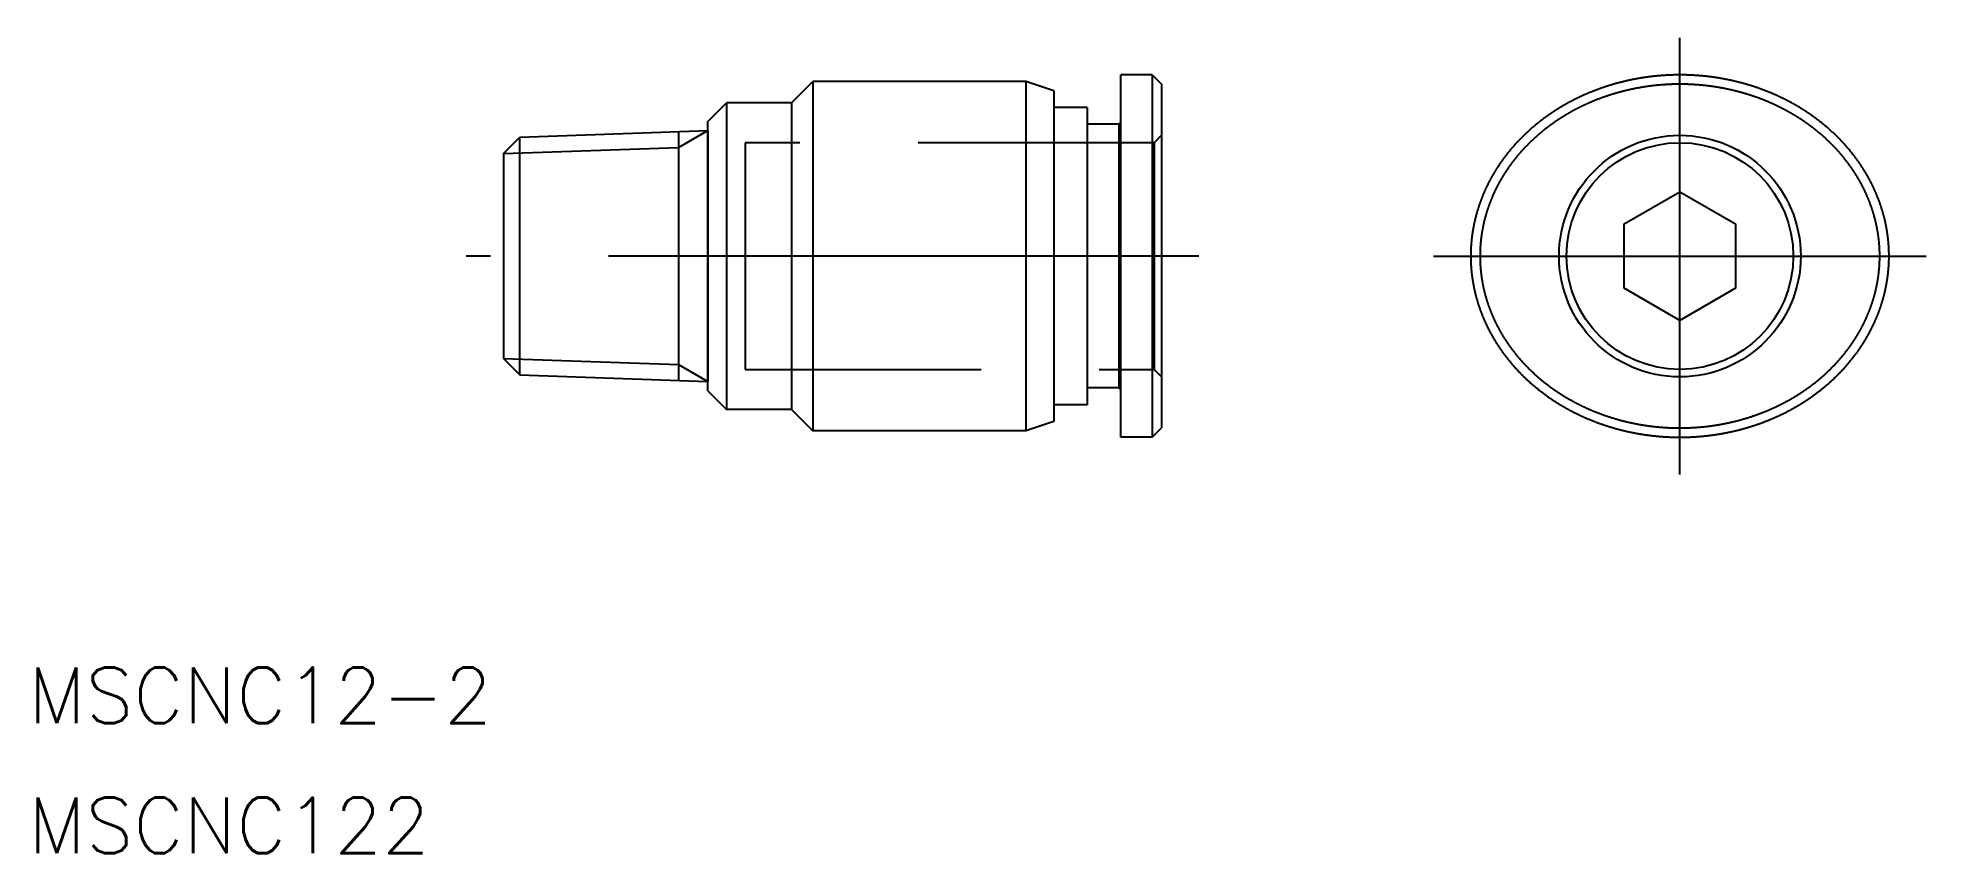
# Model space of a CAD drawing. Extents: x -88 to 13, y -32 to 12.
import ezdxf

# ---------------------------------------------------------------- set-up
doc = ezdxf.new("R2010")
doc.units = 0
doc.linetypes.add('CENTER', pattern=[50.8, 31.75, -6.35, 6.35, -6.35])
doc.linetypes.add('DASHED', pattern=[19.05, 12.7, -6.35])
doc.layers.get('0').update_dxf_attribs({"linetype": 'CONTINUOUS'})
doc.layers.add('CENTER', color=1, linetype='CENTER')
doc.styles.get("Standard").update_dxf_attribs({"font": 'txt.shx', "height": 3, "bigfont": 'bigfont.shx'})

msp = doc.modelspace()

# ---------------------------------------------------------------- texts
at = {"color": 7, "linetype": 'CONTINUOUS'}
for s, p in [('MSCNC12-2', (-88.832374, -25.139791)), ('MSCNC122', (-88.832374, -32.139791))]:
    msp.add_text(s, height=3, dxfattribs=at).set_placement(p)

# ---------------------------------------------------------------- linework, layer by layer
at = {"color": 7, "linetype": 'CONTINUOUS'}
for p, q in [((-47.775623, 8.25), (-46.625623, 9.4)), ((-46.625623, 9.4), (-46.625623, -9.4)), ((-35.175623, 9.4), (-46.625623, 9.4)), ((-35.175623, 9.4), (-35.175623, -9.4)), ((-33.675623, 8.9), (-35.175623, 9.4)), ((-30.075623, -9.75), (-30.075623, 9.75)), ((-28.375623, 9.75), (-30.075623, 9.75)), ((-28.375623, 9.75), (-28.375623, -9.75)), ((-28.375623, 9.75), (-27.875623, 9.25)), ((-27.875623, 9.25), (-27.875623, -9.25)), ((-52.275623, 7.25), (-51.275623, 8.25)), ((-51.275623, 8.25), (-51.275623, -8.25)), ((-47.775623, 8.25), (-51.275623, 8.25)), ((-47.775623, 8.25), (-47.775623, -8.25)), ((-33.675623, 8.9), (-33.675623, -8.9)), ((-52.275623, -7.25), (-52.275623, 7.25)), ((-31.875623, 8), (-33.675623, 8)), ((-31.875623, 8), (-31.875623, -8)), ((-30.175623, 7.1), (-30.075623, 7.2)), ((-63.275623, 5.512626), (-62.388649, 6.3996)), ((-62.388649, 6.3996), (-52.275623, 6.752755)), ((-62.388649, -6.3996), (-62.388649, 6.3996)), ((-53.853708, 6.697647), (-53.853708, -6.697647)), ((-52.275623, 6.752755), (-52.275623, -6.752755)), ((-30.175623, 7.1), (-31.875623, 7.1)), ((-30.175623, 7.1), (-30.175623, -7.1)), ((-63.275623, 5.512626), (-63.275623, -5.512626)), ((-3, 1.732051), (0, 3.464102)), ((0, 3.464102), (3, 1.732051)), ((-3, -1.732051), (-3, 1.732051)), ((3, 1.732051), (3, -1.732051)), ((0, -3.464102), (-3, -1.732051)), ((3, -1.732051), (0, -3.464102)), ((-63.275623, -5.512626), (-62.388649, -6.3996)), ((-62.388649, -6.3996), (-52.275623, -6.752755)), ((-30.175623, -7.1), (-31.875623, -7.1)), ((-30.175623, -7.1), (-30.075623, -7.2)), ((-52.275623, -7.25), (-51.275623, -8.25)), ((-31.875623, -8), (-33.675623, -8)), ((-47.775623, -8.25), (-51.275623, -8.25)), ((-47.775623, -8.25), (-46.625623, -9.4)), ((-33.675623, -8.9), (-35.175623, -9.4)), ((-35.175623, -9.4), (-46.625623, -9.4)), ((-28.375623, -9.75), (-30.075623, -9.75)), ((-28.375623, -9.75), (-27.875623, -9.25))]:
    msp.add_line(p, q, dxfattribs=at)
at = {"color": 3, "linetype": 'CONTINUOUS'}
for p, q in [((-53.853708, 5.841647), (-52.275623, 6.752755)), ((-63.275623, 5.512626), (-53.853708, 5.841647)), ((-63.275623, -5.512626), (-53.853708, -5.841647)), ((-53.853708, -5.841647), (-52.275623, -6.752755))]:
    msp.add_line(p, q, dxfattribs=at)
at = {"color": 3, "linetype": 'DASHED'}
for p, q in [((-28.275623, 6.1), (-50.275623, 6.1)), ((-50.275623, 6.1), (-50.275623, -6.1)), ((-27.875623, 6.5), (-28.275623, 6.1)), ((-28.275623, 6.1), (-28.275623, -6.1)), ((-50.275623, -6.1), (-28.275623, -6.1)), ((-28.275623, -6.1), (-27.875623, -6.5))]:
    msp.add_line(p, q, dxfattribs=at)
at = {"color": 7}
for points in [[(0, -9.75, 0), (0.016794, -9.74999, 0), (0.03358, -9.74996, 0), (0.050358, -9.74991, 0), (0.067129, -9.74983, 0), (0.083895, -9.74974, 0), (0.100654, -9.74962, 0), (0.117409, -9.74949, 0), (0.13416, -9.74933, 0), (0.150908, -9.74915, 0), (0.167652, -9.74895, 0), (0.184395, -9.74873, 0), (0.201136, -9.74849, 0), (0.217876, -9.74822, 0), (0.234617, -9.74794, 0), (0.251358, -9.74763, 0), (0.2681, -9.7473, 0), (0.284845, -9.74695, 0), (0.301592, -9.74657, 0), (0.318342, -9.74618, 0), (0.335097, -9.74576, 0), (0.351856, -9.74532, 0), (0.36862, -9.74486, 0), (0.385391, -9.74438, 0), (0.402169, -9.74387, 0), (0.418954, -9.74334, 0), (0.435747, -9.74279, 0), (0.452549, -9.74221, 0), (0.46936, -9.74162, 0), (0.486182, -9.741, 0), (0.503014, -9.74036, 0), (0.519858, -9.73969, 0), (0.536714, -9.739, 0), (0.553584, -9.73829, 0), (0.570466, -9.73756, 0), (0.587363, -9.7368, 0), (0.604275, -9.73602, 0), (0.621203, -9.73522, 0), (0.638147, -9.73439, 0), (0.655108, -9.73354, 0), (0.672086, -9.73266, 0), (0.689083, -9.73177, 0), (0.706099, -9.73084, 0), (0.723135, -9.7299, 0), (0.740191, -9.72893, 0), (0.757268, -9.72794, 0), (0.774367, -9.72692, 0), (0.791488, -9.72588, 0), (0.808633, -9.72481, 0), (0.825801, -9.72372, 0), (0.842994, -9.72261, 0), (0.860212, -9.72147, 0), (0.877455, -9.72031, 0), (0.894726, -9.71912, 0), (0.912023, -9.71791, 0), (0.929349, -9.71668, 0), (0.946703, -9.71542, 0), (0.964086, -9.71413, 0), (0.981499, -9.71282, 0), (0.998942, -9.71149, 0), (1.01642, -9.71013, 0), (1.03392, -9.70874, 0), (1.05146, -9.70733, 0), (1.06904, -9.7059, 0), (1.08664, -9.70444, 0), (1.10428, -9.70295, 0), (1.12196, -9.70143, 0), (1.13967, -9.69989, 0), (1.15742, -9.69832, 0), (1.17521, -9.69672, 0), (1.19304, -9.69509, 0), (1.2109, -9.69344, 0), (1.22881, -9.69175, 0), (1.24675, -9.69004, 0), (1.26474, -9.68829, 0), (1.28277, -9.68652, 0), (1.30084, -9.68472, 0), (1.31895, -9.68288, 0), (1.33711, -9.68102, 0), (1.35532, -9.67912, 0), (1.37357, -9.6772, 0), (1.39187, -9.67524, 0), (1.41021, -9.67324, 0), (1.4286, -9.67122, 0), (1.44704, -9.66916, 0), (1.46553, -9.66707, 0), (1.48407, -9.66495, 0), (1.50266, -9.66279, 0), (1.5213, -9.6606, 0), (1.54, -9.65837, 0), (1.55874, -9.65611, 0), (1.57755, -9.65382, 0), (1.5964, -9.65148, 0), (1.61531, -9.64912, 0), (1.63428, -9.64671, 0), (1.6533, -9.64427, 0), (1.67238, -9.64179, 0), (1.69152, -9.63928, 0), (1.71072, -9.63673, 0), (1.72998, -9.63414, 0), (1.74929, -9.63151, 0), (1.76867, -9.62884, 0), (1.78811, -9.62614, 0), (1.80762, -9.62339, 0), (1.82718, -9.62061, 0), (1.84681, -9.61778, 0), (1.86651, -9.61492, 0), (1.88627, -9.61201, 0), (1.90609, -9.60907, 0), (1.92598, -9.60608, 0), (1.94595, -9.60305, 0), (1.96597, -9.59998, 0), (1.98607, -9.59687, 0), (2.00624, -9.59371, 0), (2.02648, -9.59052, 0), (2.04679, -9.58728, 0), (2.06717, -9.58399, 0), (2.08762, -9.58066, 0), (2.10815, -9.57728, 0), (2.12875, -9.57385, 0), (2.14941, -9.57037, 0), (2.17015, -9.56685, 0), (2.19096, -9.56327, 0), (2.21184, -9.55965, 0), (2.23278, -9.55598, 0), (2.25379, -9.55227, 0), (2.27487, -9.5485, 0), (2.29602, -9.54468, 0), (2.31723, -9.54082, 0), (2.3385, -9.5369, 0), (2.35984, -9.53294, 0), (2.38125, -9.52892, 0), (2.40272, -9.52486, 0), (2.42425, -9.52074, 0), (2.44584, -9.51658, 0), (2.46749, -9.51236, 0), (2.4892, -9.50809, 0), (2.51098, -9.50377, 0), (2.53281, -9.49941, 0), (2.5547, -9.49498, 0), (2.57665, -9.49051, 0), (2.59866, -9.48599, 0), (2.62072, -9.48141, 0), (2.64284, -9.47678, 0), (2.66502, -9.4721, 0), (2.68725, -9.46737, 0), (2.70953, -9.46258, 0), (2.73187, -9.45774, 0), (2.75426, -9.45285, 0), (2.77671, -9.44791, 0), (2.7992, -9.44291, 0), (2.82175, -9.43786, 0), (2.84435, -9.43275, 0), (2.86699, -9.42759, 0), (2.88969, -9.42238, 0), (2.91244, -9.41711, 0), (2.93523, -9.41178, 0), (2.95807, -9.40641, 0), (2.98096, -9.40097, 0), (3.00389, -9.39548, 0), (3.02687, -9.38994, 0), (3.0499, -9.38434, 0), (3.07296, -9.37869, 0), (3.09608, -9.37298, 0), (3.11923, -9.36721, 0), (3.14243, -9.36139, 0), (3.16567, -9.35551, 0), (3.18895, -9.34957, 0), (3.21227, -9.34358, 0), (3.23563, -9.33753, 0), (3.25903, -9.33142, 0), (3.28247, -9.32525, 0), (3.30594, -9.31903, 0), (3.32946, -9.31275, 0), (3.35301, -9.30641, 0), (3.37659, -9.30002, 0), (3.40022, -9.29356, 0), (3.42387, -9.28705, 0), (3.44756, -9.28048, 0), (3.47129, -9.27385, 0), (3.49504, -9.26716, 0), (3.51883, -9.26041, 0), (3.54266, -9.2536, 0), (3.56651, -9.24673, 0), (3.59039, -9.23981, 0), (3.6143, -9.23282, 0), (3.63824, -9.22577, 0), (3.66221, -9.21866, 0), (3.68621, -9.21149, 0), (3.71024, -9.20426, 0), (3.73429, -9.19697, 0), (3.75837, -9.18962, 0), (3.78247, -9.18221, 0), (3.8066, -9.17473, 0), (3.83075, -9.16719, 0), (3.85493, -9.1596, 0), (3.87913, -9.15194, 0), (3.90335, -9.14421, 0), (3.92759, -9.13643, 0), (3.95185, -9.12858, 0), (3.97613, -9.12067, 0), (4.00044, -9.1127, 0), (4.02476, -9.10466, 0), (4.0491, -9.09656, 0), (4.07346, -9.0884, 0), (4.09784, -9.08017, 0), (4.12223, -9.07188, 0), (4.14664, -9.06352, 0), (4.17106, -9.0551, 0), (4.1955, -9.04662, 0), (4.21995, -9.03807, 0), (4.24442, -9.02946, 0), (4.2689, -9.02078, 0), (4.2934, -9.01205, 0), (4.31791, -9.00324, 0), (4.34244, -8.99438, 0), (4.36698, -8.98545, 0), (4.39153, -8.97645, 0), (4.41609, -8.9674, 0), (4.44067, -8.95827, 0), (4.46526, -8.94909, 0), (4.48986, -8.93983, 0), (4.51447, -8.93052, 0), (4.53909, -8.92114, 0), (4.56372, -8.91169, 0), (4.58836, -8.90218, 0), (4.61301, -8.8926, 0), (4.63768, -8.88296, 0), (4.66235, -8.87325, 0), (4.68702, -8.86348, 0), (4.71171, -8.85364, 0), (4.73641, -8.84373, 0), (4.76111, -8.83376, 0), (4.78582, -8.82373, 0), (4.81054, -8.81362, 0), (4.83526, -8.80345, 0), (4.85999, -8.79322, 0), (4.88473, -8.78292, 0), (4.90947, -8.77255, 0), (4.93421, -8.76211, 0), (4.95897, -8.75161, 0), (4.98372, -8.74104, 0), (5.00848, -8.7304, 0), (5.03325, -8.7197, 0), (5.05801, -8.70893, 0), (5.08279, -8.69809, 0), (5.10756, -8.68718, 0), (5.13233, -8.67621, 0), (5.15711, -8.66517, 0), (5.18189, -8.65406, 0), (5.20667, -8.64288, 0), (5.23146, -8.63163, 0), (5.25624, -8.62032, 0), (5.28102, -8.60893, 0), (5.3058, -8.59748, 0), (5.33059, -8.58596, 0), (5.35537, -8.57437, 0), (5.38015, -8.56271, 0), (5.40493, -8.55099, 0), (5.42971, -8.53919, 0), (5.45448, -8.52732, 0), (5.47926, -8.51539, 0), (5.50403, -8.50338, 0), (5.52879, -8.49131, 0), (5.55356, -8.47916, 0), (5.57832, -8.46695, 0), (5.60307, -8.45467, 0), (5.62782, -8.44231, 0), (5.65257, -8.42989, 0), (5.67731, -8.41739, 0), (5.70205, -8.40483, 0), (5.72678, -8.39219, 0), (5.7515, -8.37948, 0), (5.77622, -8.36671, 0), (5.80093, -8.35386, 0), (5.82563, -8.34094, 0), (5.85032, -8.32795, 0), (5.87501, -8.31489, 0), (5.89969, -8.30175, 0), (5.92436, -8.28855, 0), (5.94902, -8.27527, 0), (5.97367, -8.26192, 0), (5.99831, -8.2485, 0), (6.02294, -8.23501, 0), (6.04755, -8.22144, 0), (6.07216, -8.20781, 0), (6.09675, -8.1941, 0), (6.12132, -8.18032, 0), (6.14589, -8.16647, 0), (6.17044, -8.15255, 0), (6.19497, -8.13856, 0), (6.21949, -8.12449, 0), (6.24399, -8.11036, 0), (6.26848, -8.09615, 0), (6.29295, -8.08187, 0), (6.3174, -8.06753, 0), (6.34183, -8.05311, 0), (6.36624, -8.03862, 0), (6.39064, -8.02406, 0), (6.41502, -8.00943, 0), (6.43937, -7.99473, 0), (6.46371, -7.97996, 0), (6.48802, -7.96512, 0), (6.51232, -7.95021, 0), (6.53659, -7.93523, 0), (6.56084, -7.92018, 0), (6.58506, -7.90506, 0), (6.60927, -7.88987, 0), (6.63345, -7.87461, 0), (6.6576, -7.85928, 0), (6.68173, -7.84388, 0), (6.70583, -7.82841, 0), (6.72991, -7.81288, 0), (6.75397, -7.79727, 0), (6.77799, -7.78159, 0), (6.80199, -7.76585, 0), (6.82596, -7.75004, 0), (6.8499, -7.73416, 0), (6.87382, -7.71821, 0), (6.8977, -7.70219, 0), (6.92156, -7.6861, 0), (6.94538, -7.66994, 0), (6.96917, -7.65372, 0), (6.99294, -7.63743, 0), (7.01667, -7.62107, 0), (7.04036, -7.60464, 0), (7.06403, -7.58814, 0), (7.08766, -7.57158, 0), (7.11126, -7.55495, 0), (7.13483, -7.53825, 0), (7.15836, -7.52148, 0), (7.18185, -7.50465, 0), (7.20531, -7.48774, 0), (7.22874, -7.47077, 0), (7.25212, -7.45374, 0), (7.27547, -7.43663, 0), (7.29879, -7.41946, 0), (7.32206, -7.40223, 0), (7.34529, -7.38492, 0), (7.36849, -7.36755, 0), (7.39165, -7.35011, 0), (7.41477, -7.33261, 0), (7.43784, -7.31504, 0), (7.46088, -7.2974, 0), (7.48387, -7.2797, 0), (7.50682, -7.26193, 0), (7.52973, -7.24409, 0), (7.5526, -7.22619, 0), (7.57542, -7.20822, 0), (7.5982, -7.19019, 0), (7.62094, -7.17209, 0), (7.64362, -7.15393, 0), (7.66627, -7.1357, 0), (7.68886, -7.11741, 0), (7.71141, -7.09905, 0), (7.73392, -7.08063, 0), (7.75637, -7.06215, 0), (7.77878, -7.04361, 0), (7.80114, -7.025, 0), (7.82345, -7.00633, 0), (7.84572, -6.9876, 0), (7.86793, -6.9688, 0), (7.89009, -6.94995, 0), (7.91221, -6.93103, 0), (7.93427, -6.91205, 0), (7.95628, -6.89302, 0), (7.97824, -6.87392, 0), (8.00015, -6.85476, 0), (8.022, -6.83554, 0), (8.04381, -6.81626, 0), (8.06556, -6.79693, 0), (8.08725, -6.77753, 0), (8.10889, -6.75808, 0), (8.13048, -6.73856, 0), (8.15201, -6.71899, 0), (8.17349, -6.69936, 0), (8.19491, -6.67968, 0), (8.21628, -6.65993, 0), (8.23758, -6.64013, 0), (8.25884, -6.62028, 0), (8.28003, -6.60037, 0), (8.30117, -6.5804, 0), (8.32224, -6.56037, 0), (8.34326, -6.54029, 0), (8.36422, -6.52016, 0), (8.38513, -6.49997, 0), (8.40597, -6.47972, 0), (8.42675, -6.45943, 0), (8.44747, -6.43907, 0), (8.46812, -6.41867, 0), (8.48872, -6.39821, 0), (8.50926, -6.3777, 0), (8.52973, -6.35713, 0), (8.55014, -6.33651, 0), (8.57048, -6.31584, 0), (8.59077, -6.29512, 0), (8.61098, -6.27435, 0), (8.63114, -6.25353, 0), (8.65123, -6.23265, 0), (8.67125, -6.21172, 0), (8.69121, -6.19075, 0), (8.7111, -6.16972, 0), (8.73092, -6.14864, 0), (8.75068, -6.12752, 0), (8.77037, -6.10634, 0), (8.78999, -6.08512, 0), (8.80954, -6.06385, 0), (8.82903, -6.04253, 0), (8.84844, -6.02116, 0), (8.86779, -5.99974, 0), (8.88706, -5.97828, 0), (8.90626, -5.95677, 0), (8.9254, -5.93522, 0), (8.94446, -5.91362, 0), (8.96345, -5.89197, 0), (8.98237, -5.87029, 0), (9.00122, -5.84855, 0), (9.01999, -5.82678, 0), (9.03869, -5.80496, 0), (9.05732, -5.7831, 0), (9.07588, -5.7612, 0), (9.09437, -5.73925, 0), (9.11278, -5.71726, 0), (9.13112, -5.69524, 0), (9.14938, -5.67317, 0), (9.16757, -5.65106, 0), (9.18569, -5.62891, 0), (9.20373, -5.60672, 0), (9.2217, -5.58449, 0), (9.2396, -5.56223, 0), (9.25742, -5.53992, 0), (9.27516, -5.51758, 0), (9.29283, -5.4952, 0), (9.31042, -5.47278, 0), (9.32794, -5.45033, 0), (9.34538, -5.42784, 0), (9.36275, -5.40531, 0), (9.38004, -5.38275, 0), (9.39725, -5.36015, 0), (9.41439, -5.33752, 0), (9.43144, -5.31485, 0), (9.44843, -5.29215, 0), (9.46533, -5.26942, 0), (9.48215, -5.24665, 0), (9.4989, -5.22385, 0), (9.51557, -5.20102, 0), (9.53216, -5.17816, 0), (9.54868, -5.15526, 0), (9.56511, -5.13234, 0), (9.58147, -5.10938, 0), (9.59774, -5.08639, 0), (9.61394, -5.06338, 0), (9.63006, -5.04033, 0), (9.64609, -5.01725, 0), (9.66205, -4.99415, 0), (9.67792, -4.97102, 0), (9.69372, -4.94786, 0), (9.70943, -4.92467, 0), (9.72507, -4.90145, 0), (9.74062, -4.87821, 0), (9.75609, -4.85494, 0), (9.77148, -4.83165, 0), (9.78679, -4.80833, 0), (9.80201, -4.78498, 0), (9.81716, -4.76161, 0), (9.83222, -4.73822, 0), (9.84719, -4.7148, 0), (9.86209, -4.69136, 0), (9.8769, -4.66789, 0), (9.89163, -4.6444, 0), (9.90629, -4.62089, 0), (9.92086, -4.59735, 0), (9.93535, -4.57378, 0), (9.94976, -4.5502, 0), (9.96408, -4.52658, 0), (9.97833, -4.50295, 0), (9.9925, -4.47929, 0), (10.0066, -4.45561, 0), (10.0206, -4.4319, 0), (10.0345, -4.40817, 0), (10.0484, -4.38442, 0), (10.0621, -4.36065, 0), (10.0758, -4.33685, 0), (10.0894, -4.31303, 0), (10.1029, -4.28919, 0), (10.1164, -4.26533, 0), (10.1297, -4.24145, 0), (10.143, -4.21754, 0), (10.1562, -4.19361, 0), (10.1693, -4.16967, 0), (10.1824, -4.1457, 0), (10.1953, -4.12171, 0), (10.2082, -4.0977, 0), (10.221, -4.07366, 0), (10.2337, -4.04961, 0), (10.2464, -4.02554, 0), (10.2589, -4.00145, 0), (10.2714, -3.97734, 0), (10.2838, -3.95321, 0), (10.2961, -3.92905, 0), (10.3083, -3.90488, 0), (10.3205, -3.8807, 0), (10.3326, -3.85649, 0), (10.3446, -3.83226, 0), (10.3565, -3.80801, 0), (10.3683, -3.78375, 0), (10.3801, -3.75947, 0), (10.3917, -3.73517, 0), (10.4033, -3.71085, 0), (10.4148, -3.68651, 0), (10.4263, -3.66216, 0), (10.4376, -3.63779, 0), (10.4489, -3.6134, 0), (10.4601, -3.58899, 0), (10.4712, -3.56457, 0), (10.4822, -3.54013, 0), (10.4932, -3.51568, 0), (10.5041, -3.4912, 0), (10.5148, -3.46671, 0), (10.5256, -3.44221, 0), (10.5362, -3.41769, 0), (10.5467, -3.39315, 0), (10.5572, -3.3686, 0), (10.5676, -3.34404, 0), (10.5779, -3.31945, 0), (10.5882, -3.29486, 0), (10.5983, -3.27024, 0), (10.6084, -3.24562, 0), (10.6184, -3.22098, 0), (10.6283, -3.19632, 0), (10.6381, -3.17165, 0), (10.6479, -3.14697, 0), (10.6576, -3.12227, 0), (10.6672, -3.09756, 0), (10.6767, -3.07283, 0), (10.6861, -3.0481, 0), (10.6955, -3.02334, 0), (10.7047, -2.99858, 0), (10.7139, -2.9738, 0), (10.7231, -2.94901, 0), (10.7321, -2.9242, 0), (10.7411, -2.89939, 0), (10.75, -2.87456, 0), (10.7588, -2.84972, 0), (10.7675, -2.82486, 0), (10.7761, -2.8, 0), (10.7847, -2.77512, 0), (10.7932, -2.75023, 0), (10.8016, -2.72532, 0), (10.8099, -2.70041, 0), (10.8182, -2.67548, 0), (10.8263, -2.65055, 0), (10.8344, -2.6256, 0), (10.8424, -2.60064, 0), (10.8504, -2.57567, 0), (10.8582, -2.55069, 0), (10.866, -2.5257, 0), (10.8737, -2.5007, 0), (10.8813, -2.47568, 0), (10.8888, -2.45066, 0), (10.8963, -2.42563, 0), (10.9037, -2.40058, 0), (10.911, -2.37553, 0), (10.9182, -2.35047, 0), (10.9254, -2.3254, 0), (10.9324, -2.30031, 0), (10.9394, -2.27522, 0), (10.9463, -2.25012, 0), (10.9531, -2.22501, 0), (10.9599, -2.1999, 0), (10.9666, -2.17477, 0), (10.9732, -2.14963, 0), (10.9797, -2.12449, 0), (10.9861, -2.09934, 0), (10.9925, -2.07418, 0), (10.9988, -2.04901, 0), (11.005, -2.02383, 0), (11.0111, -1.99864, 0), (11.0171, -1.97345, 0), (11.0231, -1.94825, 0), (11.029, -1.92304, 0), (11.0348, -1.89783, 0), (11.0406, -1.87261, 0), (11.0462, -1.84738, 0), (11.0518, -1.82214, 0), (11.0573, -1.7969, 0), (11.0627, -1.77165, 0), (11.0681, -1.7464, 0), (11.0733, -1.72113, 0), (11.0785, -1.69586, 0), (11.0836, -1.67059, 0), (11.0887, -1.64531, 0), (11.0936, -1.62002, 0), (11.0985, -1.59473, 0), (11.1033, -1.56943, 0), (11.108, -1.54413, 0), (11.1127, -1.51882, 0), (11.1172, -1.4935, 0), (11.1217, -1.46818, 0), (11.1261, -1.44286, 0), (11.1305, -1.41752, 0), (11.1347, -1.39219, 0), (11.1389, -1.36685, 0), (11.143, -1.3415, 0), (11.147, -1.31615, 0), (11.151, -1.29079, 0), (11.1549, -1.26543, 0), (11.1587, -1.24007, 0), (11.1624, -1.2147, 0), (11.166, -1.18932, 0), (11.1696, -1.16394, 0), (11.173, -1.13856, 0), (11.1765, -1.11318, 0), (11.1798, -1.08778, 0), (11.183, -1.06239, 0), (11.1862, -1.03699, 0), (11.1893, -1.01159, 0), (11.1923, -0.986185, 0), (11.1953, -0.960777, 0), (11.1981, -0.935365, 0), (11.2009, -0.909949, 0), (11.2036, -0.884531, 0), (11.2063, -0.859109, 0), (11.2088, -0.833684, 0), (11.2113, -0.808257, 0), (11.2137, -0.782826, 0), (11.216, -0.757393, 0), (11.2183, -0.731958, 0), (11.2204, -0.70652, 0), (11.2225, -0.681079, 0), (11.2245, -0.655637, 0), (11.2265, -0.630192, 0), (11.2283, -0.604745, 0), (11.2301, -0.579296, 0), (11.2318, -0.553845, 0), (11.2335, -0.528392, 0), (11.235, -0.502937, 0), (11.2365, -0.477481, 0), (11.2379, -0.452024, 0), (11.2392, -0.426565, 0), (11.2405, -0.401104, 0), (11.2416, -0.375643, 0), (11.2427, -0.35018, 0), (11.2438, -0.324717, 0), (11.2447, -0.299252, 0), (11.2456, -0.273787, 0), (11.2464, -0.248321, 0), (11.2471, -0.222854, 0), (11.2477, -0.197386, 0), (11.2483, -0.171917, 0), (11.2487, -0.146446, 0), (11.2491, -0.120975, 0), (11.2495, -0.095502, 0), (11.2497, -0.070029, 0), (11.2499, -0.044556, 0), (11.25, -0.019082, 0), (11.25, 0.006392, 0), (11.2499, 0.031865, 0), (11.2498, 0.057339, 0), (11.2496, 0.082812, 0), (11.2493, 0.108284, 0), (11.2489, 0.133755, 0), (11.2485, 0.159225, 0), (11.248, 0.184694, 0), (11.2474, 0.210162, 0), (11.2467, 0.235628, 0), (11.2459, 0.261091, 0), (11.2451, 0.286553, 0), (11.2442, 0.312013, 0), (11.2432, 0.33747, 0), (11.2422, 0.362925, 0), (11.241, 0.388377, 0), (11.2398, 0.413826, 0), (11.2386, 0.439271, 0), (11.2372, 0.464713, 0), (11.2357, 0.490152, 0), (11.2342, 0.515587, 0), (11.2326, 0.541018, 0), (11.231, 0.566444, 0), (11.2292, 0.591867, 0), (11.2274, 0.617285, 0), (11.2255, 0.642698, 0), (11.2235, 0.668106, 0), (11.2215, 0.693509, 0), (11.2194, 0.718907, 0), (11.2171, 0.744299, 0), (11.2149, 0.769686, 0), (11.2125, 0.795066, 0), (11.2101, 0.820441, 0), (11.2076, 0.845809, 0), (11.205, 0.871171, 0), (11.2023, 0.896526, 0), (11.1996, 0.921874, 0), (11.1968, 0.947216, 0), (11.1939, 0.97255, 0), (11.1909, 0.997876, 0), (11.1879, 1.0232, 0), (11.1847, 1.04851, 0), (11.1816, 1.07381, 0), (11.1783, 1.0991, 0), (11.1749, 1.12439, 0), (11.1715, 1.14967, 0), (11.168, 1.17494, 0), (11.1644, 1.2002, 0), (11.1608, 1.22545, 0), (11.1571, 1.25069, 0), (11.1533, 1.27592, 0), (11.1494, 1.30115, 0), (11.1454, 1.32636, 0), (11.1414, 1.35156, 0), (11.1373, 1.37675, 0), (11.1331, 1.40193, 0), (11.1288, 1.4271, 0), (11.1245, 1.45226, 0), (11.1201, 1.47741, 0), (11.1156, 1.50254, 0), (11.111, 1.52766, 0), (11.1064, 1.55277, 0), (11.1017, 1.57787, 0), (11.0969, 1.60295, 0), (11.092, 1.62802, 0), (11.0871, 1.65308, 0), (11.0821, 1.67812, 0), (11.077, 1.70315, 0), (11.0718, 1.72817, 0), (11.0666, 1.75317, 0), (11.0613, 1.77816, 0), (11.0559, 1.80313, 0), (11.0504, 1.82809, 0), (11.0449, 1.85303, 0), (11.0393, 1.87796, 0), (11.0336, 1.90287, 0), (11.0279, 1.92776, 0), (11.022, 1.95264, 0), (11.0161, 1.97751, 0), (11.0101, 2.00235, 0), (11.0041, 2.02718, 0), (10.998, 2.05199, 0), (10.9918, 2.07679, 0), (10.9855, 2.10156, 0), (10.9792, 2.12632, 0), (10.9727, 2.15106, 0), (10.9662, 2.17579, 0), (10.9597, 2.20049, 0), (10.953, 2.22517, 0), (10.9463, 2.24984, 0), (10.9396, 2.27449, 0), (10.9327, 2.29911, 0), (10.9258, 2.32372, 0), (10.9188, 2.34831, 0), (10.9117, 2.37288, 0), (10.9046, 2.39743, 0), (10.8973, 2.42195, 0), (10.8901, 2.44646, 0), (10.8827, 2.47094, 0), (10.8753, 2.49541, 0), (10.8678, 2.51985, 0), (10.8602, 2.54427, 0), (10.8525, 2.56866, 0), (10.8448, 2.59304, 0), (10.837, 2.61739, 0), (10.8292, 2.64172, 0), (10.8212, 2.66603, 0), (10.8132, 2.69031, 0), (10.8052, 2.71457, 0), (10.797, 2.73881, 0), (10.7888, 2.76302, 0), (10.7805, 2.78721, 0), (10.7722, 2.81137, 0), (10.7637, 2.83551, 0), (10.7552, 2.85963, 0), (10.7467, 2.88372, 0), (10.738, 2.90778, 0), (10.7293, 2.93182, 0), (10.7206, 2.95583, 0), (10.7117, 2.97982, 0), (10.7028, 3.00377, 0), (10.6938, 3.02771, 0), (10.6848, 3.05161, 0), (10.6756, 3.07549, 0), (10.6665, 3.09934, 0), (10.6572, 3.12317, 0), (10.6479, 3.14696, 0), (10.6385, 3.17073, 0), (10.629, 3.19447, 0), (10.6195, 3.21819, 0), (10.6099, 3.24187, 0), (10.6002, 3.26553, 0), (10.5905, 3.28915, 0), (10.5807, 3.31275, 0), (10.5708, 3.33632, 0), (10.5609, 3.35986, 0), (10.5509, 3.38337, 0), (10.5408, 3.40685, 0), (10.5307, 3.4303, 0), (10.5205, 3.45372, 0), (10.5102, 3.47711, 0), (10.4999, 3.50047, 0), (10.4895, 3.52379, 0), (10.479, 3.54709, 0), (10.4685, 3.57036, 0), (10.4579, 3.59359, 0), (10.4473, 3.6168, 0), (10.4366, 3.63997, 0), (10.4258, 3.66311, 0), (10.4149, 3.68621, 0), (10.404, 3.70929, 0), (10.393, 3.73233, 0), (10.382, 3.75534, 0), (10.3709, 3.77832, 0), (10.3597, 3.80126, 0), (10.3485, 3.82417, 0), (10.3372, 3.84705, 0), (10.3258, 3.86989, 0), (10.3144, 3.8927, 0), (10.3029, 3.91547, 0), (10.2914, 3.93821, 0), (10.2798, 3.96092, 0), (10.2681, 3.98359, 0), (10.2564, 4.00622, 0), (10.2446, 4.02882, 0), (10.2328, 4.05139, 0), (10.2209, 4.07392, 0), (10.2089, 4.09641, 0), (10.1968, 4.11887, 0), (10.1847, 4.14129, 0), (10.1726, 4.16368, 0), (10.1604, 4.18603, 0), (10.1481, 4.20834, 0), (10.1358, 4.23062, 0), (10.1234, 4.25285, 0), (10.1109, 4.27505, 0), (10.0984, 4.29722, 0), (10.0858, 4.31934, 0), (10.0732, 4.34143, 0), (10.0605, 4.36348, 0), (10.0477, 4.38549, 0), (10.0349, 4.40746, 0), (10.0221, 4.42939, 0), (10.0091, 4.45128, 0), (9.99617, 4.47313, 0), (9.98313, 4.49495, 0), (9.97004, 4.51672, 0), (9.95689, 4.53846, 0), (9.94368, 4.56016, 0), (9.93042, 4.58181, 0), (9.9171, 4.60343, 0), (9.90372, 4.62501, 0), (9.89029, 4.64655, 0), (9.8768, 4.66805, 0), (9.86326, 4.68951, 0), (9.84966, 4.71093, 0), (9.836, 4.73231, 0), (9.82229, 4.75365, 0), (9.80853, 4.77495, 0), (9.79471, 4.79621, 0), (9.78083, 4.81743, 0), (9.7669, 4.83861, 0), (9.75292, 4.85975, 0), (9.73888, 4.88085, 0), (9.72479, 4.9019, 0), (9.71064, 4.92292, 0), (9.69644, 4.9439, 0), (9.68219, 4.96484, 0), (9.66788, 4.98573, 0), (9.65352, 5.00659, 0), (9.63911, 5.0274, 0), (9.62464, 5.04818, 0), (9.61013, 5.06891, 0), (9.59556, 5.0896, 0), (9.58093, 5.11025, 0), (9.56626, 5.13086, 0), (9.55153, 5.15143, 0), (9.53675, 5.17196, 0), (9.52192, 5.19245, 0), (9.50703, 5.21289, 0), (9.4921, 5.23329, 0), (9.47711, 5.25365, 0), (9.46207, 5.27397, 0), (9.44699, 5.29425, 0), (9.43185, 5.31449, 0), (9.41666, 5.33468, 0), (9.40142, 5.35484, 0), (9.38613, 5.37495, 0), (9.37078, 5.39501, 0), (9.35539, 5.41504, 0), (9.33995, 5.43502, 0), (9.32446, 5.45497, 0), (9.30892, 5.47487, 0), (9.29333, 5.49472, 0), (9.2777, 5.51454, 0), (9.26201, 5.53431, 0), (9.24627, 5.55404, 0), (9.23049, 5.57372, 0), (9.21465, 5.59337, 0), (9.19877, 5.61297, 0), (9.18284, 5.63253, 0), (9.16686, 5.65204, 0), (9.15084, 5.67152, 0), (9.13476, 5.69095, 0), (9.11864, 5.71034, 0), (9.10247, 5.72968, 0), (9.08625, 5.74898, 0), (9.06998, 5.76825, 0), (9.05367, 5.78746, 0), (9.03731, 5.80664, 0), (9.0209, 5.82577, 0), (9.00444, 5.84486, 0), (8.98794, 5.86391, 0), (8.97139, 5.88292, 0), (8.95479, 5.90188, 0), (8.93815, 5.9208, 0), (8.92146, 5.93968, 0), (8.90472, 5.95851, 0), (8.88794, 5.9773, 0), (8.87111, 5.99605, 0), (8.85424, 6.01475, 0), (8.83732, 6.03341, 0), (8.82035, 6.05203, 0), (8.80334, 6.07061, 0), (8.78628, 6.08914, 0), (8.76918, 6.10763, 0), (8.75203, 6.12607, 0), (8.73484, 6.14448, 0), (8.71761, 6.16284, 0), (8.70032, 6.18115, 0), (8.683, 6.19942, 0), (8.66563, 6.21765, 0), (8.64821, 6.23584, 0), (8.63076, 6.25398, 0), (8.61325, 6.27208, 0), (8.59571, 6.29013, 0), (8.57812, 6.30814, 0), (8.56048, 6.32611, 0), (8.54281, 6.34403, 0), (8.52509, 6.36191, 0), (8.50732, 6.37975, 0), (8.48952, 6.39754, 0), (8.47167, 6.41529, 0), (8.45377, 6.43299, 0), (8.43584, 6.45065, 0), (8.41786, 6.46826, 0), (8.39984, 6.48584, 0), (8.38178, 6.50336, 0), (8.36368, 6.52085, 0), (8.34553, 6.53828, 0), (8.32734, 6.55568, 0), (8.30912, 6.57303, 0), (8.29085, 6.59034, 0), (8.27253, 6.6076, 0), (8.25418, 6.62481, 0), (8.23579, 6.64199, 0), (8.21735, 6.65911, 0), (8.19888, 6.6762, 0), (8.18036, 6.69324, 0), (8.1618, 6.71023, 0), (8.14321, 6.72718, 0), (8.12457, 6.74409, 0), (8.10589, 6.76095, 0), (8.08717, 6.77776, 0), (8.06842, 6.79453, 0), (8.04962, 6.81126, 0), (8.03078, 6.82794, 0), (8.01191, 6.84457, 0), (7.99299, 6.86116, 0), (7.97404, 6.87771, 0), (7.95504, 6.89421, 0), (7.93601, 6.91067, 0), (7.91694, 6.92708, 0), (7.89783, 6.94344, 0), (7.87868, 6.95976, 0), (7.8595, 6.97603, 0), (7.84027, 6.99226, 0), (7.82101, 7.00844, 0), (7.80171, 7.02458, 0), (7.78238, 7.04067, 0), (7.763, 7.05672, 0), (7.74359, 7.07272, 0), (7.72414, 7.08868, 0), (7.70465, 7.10459, 0), (7.68513, 7.12045, 0), (7.66557, 7.13627, 0), (7.64598, 7.15204, 0), (7.62634, 7.16777, 0), (7.60667, 7.18345, 0), (7.58697, 7.19908, 0), (7.56723, 7.21467, 0), (7.54745, 7.23021, 0), (7.52764, 7.24571, 0), (7.50779, 7.26116, 0), (7.48791, 7.27656, 0), (7.46799, 7.29192, 0), (7.44804, 7.30723, 0), (7.42805, 7.3225, 0), (7.40802, 7.33772, 0), (7.38797, 7.35289, 0), (7.36788, 7.36802, 0), (7.34775, 7.3831, 0), (7.32759, 7.39813, 0), (7.30739, 7.41312, 0), (7.28717, 7.42806, 0), (7.2669, 7.44296, 0), (7.24661, 7.45781, 0), (7.22628, 7.47261, 0), (7.20592, 7.48736, 0), (7.18552, 7.50207, 0), (7.16509, 7.51673, 0), (7.14463, 7.53135, 0), (7.12414, 7.54591, 0), (7.10361, 7.56044, 0), (7.08306, 7.57491, 0), (7.06247, 7.58934, 0), (7.04184, 7.60372, 0), (7.02119, 7.61805, 0), (7.0005, 7.63234, 0), (6.97979, 7.64658, 0), (6.95904, 7.66077, 0), (6.93826, 7.67491, 0), (6.91745, 7.68901, 0), (6.8966, 7.70306, 0), (6.87573, 7.71707, 0), (6.85483, 7.73102, 0), (6.83389, 7.74493, 0), (6.81293, 7.75879, 0), (6.79193, 7.77261, 0), (6.77091, 7.78637, 0), (6.74985, 7.80009, 0), (6.72877, 7.81376, 0), (6.70766, 7.82739, 0), (6.68651, 7.84096, 0), (6.66534, 7.85449, 0), (6.64414, 7.86797, 0), (6.62291, 7.88141, 0), (6.60165, 7.89479, 0), (6.58036, 7.90813, 0), (6.55905, 7.92142, 0), (6.5377, 7.93466, 0), (6.51633, 7.94785, 0), (6.49493, 7.961, 0), (6.4735, 7.9741, 0), (6.45205, 7.98715, 0), (6.43057, 8.00015, 0), (6.40906, 8.0131, 0), (6.38752, 8.02601, 0), (6.36596, 8.03886, 0), (6.34437, 8.05167, 0), (6.32276, 8.06443, 0), (6.30111, 8.07714, 0), (6.27945, 8.08981, 0), (6.25775, 8.10243, 0), (6.23603, 8.11499, 0), (6.21428, 8.12751, 0), (6.19251, 8.13998, 0), (6.17072, 8.15241, 0), (6.14889, 8.16478, 0), (6.12704, 8.17711, 0), (6.10517, 8.18939, 0), (6.08327, 8.20162, 0), (6.06135, 8.2138, 0), (6.0394, 8.22594, 0), (6.01743, 8.23802, 0), (5.99543, 8.25006, 0), (5.97341, 8.26205, 0), (5.95136, 8.27399, 0), (5.92929, 8.28588, 0), (5.9072, 8.29773, 0), (5.88508, 8.30952, 0), (5.86294, 8.32127, 0), (5.84078, 8.33297, 0), (5.81859, 8.34462, 0), (5.79638, 8.35622, 0), (5.77414, 8.36778, 0), (5.75189, 8.37928, 0), (5.72961, 8.39074, 0), (5.70731, 8.40215, 0), (5.68498, 8.41351, 0), (5.66263, 8.42482, 0), (5.64026, 8.43608, 0), (5.61787, 8.4473, 0), (5.59546, 8.45847, 0), (5.57302, 8.46958, 0), (5.55057, 8.48065, 0), (5.52809, 8.49168, 0), (5.50559, 8.50265, 0), (5.48307, 8.51357, 0), (5.46053, 8.52445, 0), (5.43796, 8.53527, 0), (5.41538, 8.54605, 0), (5.39278, 8.55678, 0), (5.37015, 8.56747, 0), (5.34751, 8.5781, 0), (5.32484, 8.58868, 0), (5.30215, 8.59922, 0), (5.27945, 8.60971, 0), (5.25672, 8.62014, 0), (5.23398, 8.63053, 0), (5.21121, 8.64088, 0), (5.18843, 8.65117, 0), (5.16563, 8.66141, 0), (5.1428, 8.67161, 0), (5.11996, 8.68175, 0), (5.0971, 8.69185, 0), (5.07422, 8.7019, 0), (5.05132, 8.7119, 0), (5.02841, 8.72185, 0), (5.00547, 8.73176, 0), (4.98252, 8.74161, 0), (4.95955, 8.75142, 0), (4.93656, 8.76118, 0), (4.91355, 8.77089, 0), (4.89052, 8.78055, 0), (4.86748, 8.79016, 0), (4.84441, 8.79973, 0), (4.82133, 8.80924, 0), (4.79823, 8.81871, 0), (4.77511, 8.82813, 0), (4.75197, 8.83751, 0), (4.72882, 8.84683, 0), (4.70565, 8.85611, 0), (4.68246, 8.86533, 0), (4.65925, 8.87451, 0), (4.63603, 8.88365, 0), (4.61278, 8.89273, 0), (4.58953, 8.90176, 0), (4.56625, 8.91075, 0), (4.54296, 8.91969, 0), (4.51964, 8.92858, 0), (4.49632, 8.93742, 0), (4.47297, 8.94622, 0), (4.44961, 8.95496, 0), (4.42624, 8.96366, 0), (4.40284, 8.97231, 0), (4.37943, 8.98091, 0), (4.356, 8.98947, 0), (4.33256, 8.99797, 0), (4.3091, 9.00643, 0), (4.28563, 9.01484, 0), (4.26213, 9.0232, 0), (4.23863, 9.03151, 0), (4.2151, 9.03978, 0), (4.19157, 9.048, 0), (4.16801, 9.05617, 0), (4.14444, 9.06429, 0), (4.12086, 9.07236, 0), (4.09726, 9.08039, 0), (4.07364, 9.08836, 0), (4.05001, 9.09629, 0), (4.02636, 9.10417, 0), (4.0027, 9.11201, 0), (3.97903, 9.11979, 0), (3.95533, 9.12753, 0), (3.93163, 9.13522, 0), (3.90791, 9.14286, 0), (3.88417, 9.15045, 0), (3.86042, 9.158, 0), (3.83666, 9.1655, 0), (3.81288, 9.17295, 0), (3.78909, 9.18035, 0), (3.76529, 9.1877, 0), (3.74147, 9.19501, 0), (3.71763, 9.20226, 0), (3.69378, 9.20947, 0), (3.66992, 9.21664, 0), (3.64605, 9.22375, 0), (3.62216, 9.23082, 0), (3.59826, 9.23783, 0), (3.57434, 9.2448, 0), (3.55042, 9.25173, 0), (3.52647, 9.2586, 0), (3.50252, 9.26543, 0), (3.47855, 9.27221, 0), (3.45457, 9.27894, 0), (3.43058, 9.28562, 0), (3.40657, 9.29226, 0), (3.38255, 9.29885, 0), (3.35852, 9.30539, 0), (3.33448, 9.31188, 0), (3.31042, 9.31832, 0), (3.28636, 9.32472, 0), (3.26228, 9.33107, 0), (3.23818, 9.33737, 0), (3.21408, 9.34362, 0), (3.18996, 9.34983, 0), (3.16583, 9.35599, 0), (3.1417, 9.3621, 0), (3.11754, 9.36816, 0), (3.09338, 9.37417, 0), (3.06921, 9.38014, 0), (3.04502, 9.38606, 0), (3.02082, 9.39193, 0), (2.99662, 9.39775, 0), (2.9724, 9.40353, 0), (2.94817, 9.40926, 0), (2.92393, 9.41494, 0), (2.89968, 9.42057, 0), (2.87541, 9.42615, 0), (2.85114, 9.43169, 0), (2.82686, 9.43718, 0), (2.80256, 9.44262, 0), (2.77826, 9.44801, 0), (2.75394, 9.45336, 0), (2.72962, 9.45866, 0), (2.70528, 9.46391, 0), (2.68094, 9.46911, 0), (2.65658, 9.47426, 0), (2.63222, 9.47937, 0), (2.60784, 9.48443, 0), (2.58346, 9.48944, 0), (2.55907, 9.4944, 0), (2.53466, 9.49932, 0), (2.51025, 9.50419, 0), (2.48583, 9.50901, 0), (2.4614, 9.51378, 0), (2.43696, 9.5185, 0), (2.41251, 9.52318, 0), (2.38805, 9.52781, 0), (2.36359, 9.53239, 0), (2.33911, 9.53692, 0), (2.31463, 9.54141, 0), (2.29013, 9.54585, 0), (2.26563, 9.55024, 0), (2.24112, 9.55458, 0), (2.21661, 9.55888, 0), (2.19208, 9.56312, 0), (2.16755, 9.56732, 0), (2.143, 9.57147, 0), (2.11845, 9.57558, 0), (2.0939, 9.57963, 0), (2.06933, 9.58364, 0), (2.04476, 9.5876, 0), (2.02018, 9.59152, 0), (1.99559, 9.59538, 0), (1.97099, 9.5992, 0), (1.94639, 9.60297, 0), (1.92178, 9.60669, 0), (1.89716, 9.61036, 0), (1.87254, 9.61399, 0), (1.84791, 9.61757, 0), (1.82327, 9.6211, 0), (1.79863, 9.62459, 0), (1.77398, 9.62802, 0), (1.74932, 9.63141, 0), (1.72466, 9.63475, 0), (1.69998, 9.63804, 0), (1.67531, 9.64129, 0), (1.65063, 9.64448, 0), (1.62594, 9.64763, 0), (1.60124, 9.65073, 0), (1.57654, 9.65379, 0), (1.55183, 9.65679, 0), (1.52712, 9.65975, 0), (1.5024, 9.66266, 0), (1.47768, 9.66553, 0), (1.45295, 9.66834, 0), (1.42822, 9.67111, 0), (1.40348, 9.67383, 0), (1.37873, 9.6765, 0), (1.35398, 9.67913, 0), (1.32923, 9.6817, 0), (1.30447, 9.68423, 0), (1.2797, 9.68672, 0), (1.25493, 9.68915, 0), (1.23016, 9.69154, 0), (1.20538, 9.69387, 0), (1.18059, 9.69616, 0), (1.15581, 9.69841, 0), (1.13101, 9.7006, 0), (1.10622, 9.70275, 0), (1.08142, 9.70485, 0), (1.05661, 9.7069, 0), (1.03181, 9.70891, 0), (1.00699, 9.71086, 0), (0.982179, 9.71277, 0), (0.957359, 9.71463, 0), (0.932537, 9.71645, 0), (0.90771, 9.71821, 0), (0.882881, 9.71993, 0), (0.858048, 9.7216, 0), (0.833212, 9.72322, 0), (0.808373, 9.7248, 0), (0.78353, 9.72632, 0), (0.758685, 9.7278, 0), (0.733838, 9.72923, 0), (0.708987, 9.73062, 0), (0.684134, 9.73195, 0), (0.659278, 9.73324, 0), (0.63442, 9.73448, 0), (0.60956, 9.73568, 0), (0.584697, 9.73682, 0), (0.559832, 9.73792, 0), (0.534965, 9.73897, 0), (0.510096, 9.73997, 0), (0.485225, 9.74093, 0), (0.460353, 9.74183, 0), (0.435478, 9.74269, 0), (0.410602, 9.7435, 0), (0.385725, 9.74427, 0), (0.360846, 9.74498, 0), (0.335966, 9.74565, 0), (0.311084, 9.74627, 0), (0.286202, 9.74684, 0), (0.261318, 9.74737, 0), (0.236434, 9.74785, 0), (0.211548, 9.74828, 0), (0.186662, 9.74866, 0), (0.161775, 9.74899, 0), (0.136887, 9.74928, 0), (0.111999, 9.74952, 0), (0.087111, 9.74971, 0), (0.062222, 9.74985, 0), (0.037333, 9.74995, 0), (0.012444, 9.74999, 0), (-0.012445, 9.74999, 0), (-0.037334, 9.74995, 0), (-0.062224, 9.74985, 0), (-0.087112, 9.74971, 0), (-0.112001, 9.74952, 0), (-0.136889, 9.74928, 0), (-0.161776, 9.74899, 0), (-0.186663, 9.74866, 0), (-0.21155, 9.74828, 0), (-0.236435, 9.74785, 0), (-0.26132, 9.74737, 0), (-0.286203, 9.74684, 0), (-0.311086, 9.74627, 0), (-0.335967, 9.74565, 0), (-0.360848, 9.74498, 0), (-0.385726, 9.74427, 0), (-0.410604, 9.7435, 0), (-0.43548, 9.74269, 0), (-0.460354, 9.74183, 0), (-0.485227, 9.74093, 0), (-0.510097, 9.73997, 0), (-0.534966, 9.73897, 0), (-0.559833, 9.73792, 0), (-0.584698, 9.73682, 0), (-0.609561, 9.73568, 0), (-0.634421, 9.73448, 0), (-0.659279, 9.73324, 0), (-0.684135, 9.73196, 0), (-0.708988, 9.73062, 0), (-0.733839, 9.72924, 0), (-0.758686, 9.7278, 0), (-0.783531, 9.72632, 0), (-0.808373, 9.7248, 0), (-0.833212, 9.72322, 0), (-0.858048, 9.7216, 0), (-0.882881, 9.71993, 0), (-0.90771, 9.71821, 0), (-0.932537, 9.71645, 0), (-0.957359, 9.71463, 0), (-0.982178, 9.71277, 0), (-1.00699, 9.71086, 0), (-1.03181, 9.70891, 0), (-1.05661, 9.7069, 0), (-1.08142, 9.70485, 0), (-1.10622, 9.70275, 0), (-1.13101, 9.7006, 0), (-1.15581, 9.69841, 0), (-1.18059, 9.69617, 0), (-1.20538, 9.69387, 0), (-1.23015, 9.69154, 0), (-1.25493, 9.68915, 0), (-1.2797, 9.68672, 0), (-1.30446, 9.68424, 0), (-1.32922, 9.68171, 0), (-1.35398, 9.67913, 0), (-1.37873, 9.6765, 0), (-1.40347, 9.67383, 0), (-1.42821, 9.67111, 0), (-1.45295, 9.66834, 0), (-1.47768, 9.66553, 0), (-1.5024, 9.66267, 0), (-1.52712, 9.65975, 0), (-1.55183, 9.6568, 0), (-1.57654, 9.65379, 0), (-1.60124, 9.65074, 0), (-1.62593, 9.64763, 0), (-1.65062, 9.64448, 0), (-1.67531, 9.64129, 0), (-1.69998, 9.63804, 0), (-1.72465, 9.63475, 0), (-1.74932, 9.63141, 0), (-1.77398, 9.62802, 0), (-1.79863, 9.62458, 0), (-1.82327, 9.6211, 0), (-1.84791, 9.61757, 0), (-1.87254, 9.61399, 0), (-1.89716, 9.61036, 0), (-1.92178, 9.60669, 0), (-1.94639, 9.60297, 0), (-1.97099, 9.5992, 0), (-1.99559, 9.59538, 0), (-2.02018, 9.59151, 0), (-2.04476, 9.5876, 0), (-2.06933, 9.58364, 0), (-2.0939, 9.57963, 0), (-2.11845, 9.57557, 0), (-2.143, 9.57147, 0), (-2.16755, 9.56732, 0), (-2.19208, 9.56312, 0), (-2.21661, 9.55887, 0), (-2.24112, 9.55458, 0), (-2.26563, 9.55023, 0), (-2.29013, 9.54584, 0), (-2.31463, 9.54141, 0), (-2.33911, 9.53692, 0), (-2.36359, 9.53239, 0), (-2.38805, 9.5278, 0), (-2.41251, 9.52318, 0), (-2.43696, 9.5185, 0), (-2.4614, 9.51377, 0), (-2.48583, 9.509, 0), (-2.51025, 9.50418, 0), (-2.53466, 9.49931, 0), (-2.55907, 9.4944, 0), (-2.58346, 9.48944, 0), (-2.60785, 9.48442, 0), (-2.63222, 9.47937, 0), (-2.65658, 9.47426, 0), (-2.68094, 9.46911, 0), (-2.70528, 9.4639, 0), (-2.72962, 9.45865, 0), (-2.75394, 9.45336, 0), (-2.77826, 9.44801, 0), (-2.80256, 9.44262, 0), (-2.82686, 9.43718, 0), (-2.85114, 9.43169, 0), (-2.87541, 9.42615, 0), (-2.89968, 9.42057, 0), (-2.92393, 9.41494, 0), (-2.94817, 9.40926, 0), (-2.9724, 9.40353, 0), (-2.99662, 9.39776, 0), (-3.02083, 9.39193, 0), (-3.04502, 9.38606, 0), (-3.06921, 9.38014, 0), (-3.09338, 9.37418, 0), (-3.11755, 9.36816, 0), (-3.1417, 9.3621, 0), (-3.16584, 9.35599, 0), (-3.18996, 9.34984, 0), (-3.21408, 9.34363, 0), (-3.23818, 9.33738, 0), (-3.26228, 9.33108, 0), (-3.28636, 9.32473, 0), (-3.31042, 9.31833, 0), (-3.33448, 9.31189, 0), (-3.35852, 9.30539, 0), (-3.38255, 9.29885, 0), (-3.40657, 9.29227, 0), (-3.43058, 9.28563, 0), (-3.45457, 9.27895, 0), (-3.47855, 9.27221, 0), (-3.50252, 9.26543, 0), (-3.52647, 9.25861, 0), (-3.55042, 9.25173, 0), (-3.57434, 9.24481, 0), (-3.59826, 9.23784, 0), (-3.62216, 9.23082, 0), (-3.64605, 9.22375, 0), (-3.66992, 9.21664, 0), (-3.69378, 9.20947, 0), (-3.71763, 9.20226, 0), (-3.74146, 9.19501, 0), (-3.76528, 9.1877, 0), (-3.78909, 9.18035, 0), (-3.81288, 9.17294, 0), (-3.83666, 9.16549, 0), (-3.86042, 9.158, 0), (-3.88417, 9.15045, 0), (-3.90791, 9.14286, 0), (-3.93163, 9.13521, 0), (-3.95533, 9.12752, 0), (-3.97902, 9.11979, 0), (-4.0027, 9.112, 0), (-4.02636, 9.10417, 0), (-4.05, 9.09629, 0), (-4.07364, 9.08836, 0), (-4.09725, 9.08038, 0), (-4.12085, 9.07235, 0), (-4.14444, 9.06428, 0), (-4.16801, 9.05616, 0), (-4.19156, 9.04799, 0), (-4.2151, 9.03977, 0), (-4.23862, 9.03151, 0), (-4.26213, 9.02319, 0), (-4.28562, 9.01483, 0), (-4.3091, 9.00642, 0), (-4.33256, 8.99796, 0), (-4.356, 8.98946, 0), (-4.37943, 8.9809, 0), (-4.40284, 8.9723, 0), (-4.42623, 8.96365, 0), (-4.44961, 8.95496, 0), (-4.47298, 8.94621, 0), (-4.49632, 8.93741, 0), (-4.51965, 8.92857, 0), (-4.54296, 8.91968, 0), (-4.56626, 8.91074, 0), (-4.58954, 8.90176, 0), (-4.6128, 8.89272, 0), (-4.63604, 8.88364, 0), (-4.65927, 8.87451, 0), (-4.68248, 8.86533, 0), (-4.70567, 8.8561, 0), (-4.72885, 8.84682, 0), (-4.752, 8.8375, 0), (-4.77514, 8.82812, 0), (-4.79827, 8.8187, 0), (-4.82137, 8.80923, 0), (-4.84445, 8.79972, 0), (-4.86752, 8.79015, 0), (-4.89057, 8.78054, 0), (-4.9136, 8.77087, 0), (-4.93661, 8.76116, 0), (-4.9596, 8.7514, 0), (-4.98258, 8.7416, 0), (-5.00553, 8.73174, 0), (-5.02847, 8.72184, 0), (-5.05139, 8.71188, 0), (-5.07429, 8.70188, 0), (-5.09717, 8.69183, 0), (-5.12003, 8.68174, 0), (-5.14287, 8.67159, 0), (-5.16569, 8.6614, 0), (-5.18849, 8.65115, 0), (-5.21127, 8.64086, 0), (-5.23403, 8.63052, 0), (-5.25677, 8.62014, 0), (-5.27949, 8.6097, 0), (-5.30219, 8.59922, 0), (-5.32487, 8.58868, 0), (-5.34754, 8.5781, 0), (-5.37017, 8.56747, 0), (-5.39279, 8.55679, 0), (-5.41539, 8.54606, 0), (-5.43797, 8.53529, 0), (-5.46053, 8.52446, 0), (-5.48306, 8.51359, 0), (-5.50558, 8.50267, 0), (-5.52807, 8.4917, 0), (-5.55054, 8.48068, 0), (-5.57299, 8.46962, 0), (-5.59542, 8.4585, 0), (-5.61783, 8.44734, 0), (-5.64022, 8.43613, 0), (-5.66258, 8.42486, 0), (-5.68492, 8.41355, 0), (-5.70724, 8.4022, 0), (-5.72954, 8.39079, 0), (-5.75182, 8.37933, 0), (-5.77407, 8.36783, 0), (-5.7963, 8.35628, 0), (-5.81851, 8.34468, 0), (-5.84069, 8.33303, 0), (-5.86286, 8.32133, 0), (-5.885, 8.30958, 0), (-5.90711, 8.29779, 0), (-5.92921, 8.28594, 0), (-5.95128, 8.27405, 0), (-5.97332, 8.26211, 0), (-5.99535, 8.25012, 0), (-6.01735, 8.23808, 0), (-6.03932, 8.22599, 0), (-6.06128, 8.21385, 0), (-6.0832, 8.20167, 0), (-6.10511, 8.18943, 0), (-6.12698, 8.17715, 0), (-6.14883, 8.16482, 0), (-6.17066, 8.15244, 0), (-6.19246, 8.14002, 0), (-6.21424, 8.12754, 0), (-6.23599, 8.11502, 0), (-6.25771, 8.10245, 0), (-6.27941, 8.08983, 0), (-6.30108, 8.07716, 0), (-6.32273, 8.06444, 0), (-6.34434, 8.05168, 0), (-6.36594, 8.03887, 0), (-6.3875, 8.02601, 0), (-6.40904, 8.0131, 0), (-6.43055, 8.00014, 0), (-6.45203, 7.98714, 0), (-6.47349, 7.97409, 0), (-6.49492, 7.96099, 0), (-6.51632, 7.94784, 0), (-6.53769, 7.93465, 0), (-6.55904, 7.9214, 0), (-6.58035, 7.90811, 0), (-6.60164, 7.89477, 0), (-6.6229, 7.88139, 0), (-6.64413, 7.86796, 0), (-6.66533, 7.85447, 0), (-6.6865, 7.84095, 0), (-6.70765, 7.82737, 0), (-6.72876, 7.81375, 0), (-6.74985, 7.80007, 0), (-6.7709, 7.78636, 0), (-6.79193, 7.77259, 0), (-6.81292, 7.75878, 0), (-6.83389, 7.74491, 0), (-6.85482, 7.73101, 0), (-6.87572, 7.71705, 0), (-6.8966, 7.70305, 0), (-6.91744, 7.689, 0), (-6.93825, 7.6749, 0), (-6.95903, 7.66076, 0), (-6.97978, 7.64657, 0), (-7.0005, 7.63233, 0), (-7.02119, 7.61804, 0), (-7.04184, 7.60371, 0), (-7.06247, 7.58933, 0), (-7.08306, 7.5749, 0), (-7.10362, 7.56043, 0), (-7.12414, 7.54591, 0), (-7.14464, 7.53134, 0), (-7.1651, 7.51673, 0), (-7.18553, 7.50207, 0), (-7.20592, 7.48736, 0), (-7.22629, 7.47261, 0), (-7.24661, 7.45781, 0), (-7.26691, 7.44296, 0), (-7.28717, 7.42807, 0), (-7.3074, 7.41313, 0), (-7.3276, 7.39814, 0), (-7.34776, 7.38311, 0), (-7.36788, 7.36803, 0), (-7.38798, 7.3529, 0), (-7.40803, 7.33773, 0), (-7.42806, 7.32251, 0), (-7.44805, 7.30724, 0), (-7.468, 7.29193, 0), (-7.48792, 7.27657, 0), (-7.5078, 7.26117, 0), (-7.52765, 7.24572, 0), (-7.54746, 7.23022, 0), (-7.56724, 7.21468, 0), (-7.58698, 7.19909, 0), (-7.60668, 7.18345, 0), (-7.62635, 7.16777, 0), (-7.64598, 7.15205, 0), (-7.66558, 7.13627, 0), (-7.68514, 7.12045, 0), (-7.70466, 7.10459, 0), (-7.72414, 7.08868, 0), (-7.74359, 7.07272, 0), (-7.763, 7.05672, 0), (-7.78238, 7.04068, 0), (-7.80171, 7.02458, 0), (-7.82101, 7.00845, 0), (-7.84027, 6.99226, 0), (-7.85949, 6.97603, 0), (-7.87868, 6.95976, 0), (-7.89783, 6.94344, 0), (-7.91693, 6.92708, 0), (-7.936, 6.91067, 0), (-7.95504, 6.89421, 0), (-7.97403, 6.87771, 0), (-7.99298, 6.86116, 0), (-8.0119, 6.84457, 0), (-8.03077, 6.82794, 0), (-8.04961, 6.81126, 0), (-8.06841, 6.79453, 0), (-8.08716, 6.77776, 0), (-8.10588, 6.76095, 0), (-8.12456, 6.74409, 0), (-8.1432, 6.72718, 0), (-8.16179, 6.71023, 0), (-8.18035, 6.69324, 0), (-8.19887, 6.6762, 0), (-8.21734, 6.65911, 0), (-8.23578, 6.64199, 0), (-8.25417, 6.62481, 0), (-8.27253, 6.6076, 0), (-8.29084, 6.59033, 0), (-8.30911, 6.57303, 0), (-8.32734, 6.55568, 0), (-8.34553, 6.53828, 0), (-8.36367, 6.52084, 0), (-8.38178, 6.50336, 0), (-8.39984, 6.48583, 0), (-8.41786, 6.46826, 0), (-8.43584, 6.45065, 0), (-8.45377, 6.43299, 0), (-8.47166, 6.41528, 0), (-8.48951, 6.39753, 0), (-8.50732, 6.37974, 0), (-8.52509, 6.36191, 0), (-8.54281, 6.34403, 0), (-8.56048, 6.3261, 0), (-8.57812, 6.30814, 0), (-8.59571, 6.29013, 0), (-8.61326, 6.27207, 0), (-8.63076, 6.25397, 0), (-8.64822, 6.23583, 0), (-8.66563, 6.21765, 0), (-8.683, 6.19942, 0), (-8.70033, 6.18115, 0), (-8.71761, 6.16283, 0), (-8.73485, 6.14447, 0), (-8.75204, 6.12607, 0), (-8.76919, 6.10762, 0), (-8.78629, 6.08913, 0), (-8.80335, 6.0706, 0), (-8.82036, 6.05203, 0), (-8.83732, 6.03341, 0), (-8.85424, 6.01475, 0), (-8.87112, 5.99604, 0), (-8.88794, 5.9773, 0), (-8.90473, 5.95851, 0), (-8.92146, 5.93967, 0), (-8.93815, 5.92079, 0), (-8.9548, 5.90188, 0), (-8.97139, 5.88291, 0), (-8.98794, 5.86391, 0), (-9.00445, 5.84486, 0), (-9.0209, 5.82577, 0), (-9.03731, 5.80664, 0), (-9.05368, 5.78746, 0), (-9.06999, 5.76824, 0), (-9.08626, 5.74898, 0), (-9.10248, 5.72968, 0), (-9.11865, 5.71033, 0), (-9.13477, 5.69094, 0), (-9.15085, 5.67151, 0), (-9.16688, 5.65204, 0), (-9.18286, 5.63252, 0), (-9.19879, 5.61296, 0), (-9.21467, 5.59336, 0), (-9.2305, 5.57372, 0), (-9.24629, 5.55403, 0), (-9.26202, 5.53431, 0), (-9.27771, 5.51454, 0), (-9.29334, 5.49472, 0), (-9.30893, 5.47487, 0), (-9.32447, 5.45498, 0), (-9.33996, 5.43504, 0), (-9.3554, 5.41506, 0), (-9.37078, 5.39504, 0), (-9.38612, 5.37497, 0), (-9.40141, 5.35487, 0), (-9.41665, 5.33472, 0), (-9.43183, 5.31453, 0), (-9.44697, 5.2943, 0), (-9.46205, 5.27403, 0), (-9.47709, 5.25371, 0), (-9.49207, 5.23336, 0), (-9.507, 5.21296, 0), (-9.52188, 5.19252, 0), (-9.53671, 5.17204, 0), (-9.55148, 5.15152, 0), (-9.56621, 5.13095, 0), (-9.58088, 5.11035, 0), (-9.5955, 5.0897, 0), (-9.61007, 5.06902, 0), (-9.62459, 5.04829, 0), (-9.63905, 5.02752, 0), (-9.65346, 5.0067, 0), (-9.66782, 4.98585, 0), (-9.68212, 4.96496, 0), (-9.69637, 4.94402, 0), (-9.71057, 4.92305, 0), (-9.72472, 4.90203, 0), (-9.73881, 4.88097, 0), (-9.75285, 4.85987, 0), (-9.76683, 4.83873, 0), (-9.78076, 4.81755, 0), (-9.79463, 4.79633, 0), (-9.80846, 4.77507, 0), (-9.82222, 4.75376, 0), (-9.83594, 4.73242, 0), (-9.84959, 4.71103, 0), (-9.8632, 4.68961, 0), (-9.87674, 4.66814, 0), (-9.89024, 4.64664, 0), (-9.90367, 4.62509, 0), (-9.91705, 4.6035, 0), (-9.93038, 4.58187, 0), (-9.94365, 4.56021, 0), (-9.95686, 4.5385, 0), (-9.97001, 4.51676, 0), (-9.98311, 4.49497, 0), (-9.99614, 4.47315, 0), (-10.0091, 4.45129, 0), (-10.022, 4.42939, 0), (-10.0349, 4.40745, 0), (-10.0477, 4.38547, 0), (-10.0605, 4.36345, 0), (-10.0732, 4.3414, 0), (-10.0858, 4.31931, 0), (-10.0984, 4.29718, 0), (-10.1109, 4.27502, 0), (-10.1233, 4.25281, 0), (-10.1357, 4.23057, 0), (-10.1481, 4.2083, 0), (-10.1603, 4.18599, 0), (-10.1726, 4.16364, 0), (-10.1847, 4.14125, 0), (-10.1968, 4.11883, 0), (-10.2089, 4.09637, 0), (-10.2208, 4.07388, 0), (-10.2327, 4.05135, 0), (-10.2446, 4.02879, 0), (-10.2564, 4.00619, 0), (-10.2681, 3.98355, 0), (-10.2798, 3.96088, 0), (-10.2914, 3.93818, 0), (-10.3029, 3.91544, 0), (-10.3144, 3.89267, 0), (-10.3258, 3.86986, 0), (-10.3372, 3.84702, 0), (-10.3485, 3.82415, 0), (-10.3597, 3.80124, 0), (-10.3709, 3.7783, 0), (-10.382, 3.75533, 0), (-10.393, 3.73232, 0), (-10.404, 3.70928, 0), (-10.4149, 3.68621, 0), (-10.4258, 3.66311, 0), (-10.4366, 3.63997, 0), (-10.4473, 3.6168, 0), (-10.4579, 3.5936, 0), (-10.4685, 3.57037, 0), (-10.4791, 3.54711, 0), (-10.4895, 3.52381, 0), (-10.4999, 3.50048, 0), (-10.5102, 3.47713, 0), (-10.5205, 3.45374, 0), (-10.5307, 3.43032, 0), (-10.5408, 3.40687, 0), (-10.5509, 3.38339, 0), (-10.5609, 3.35988, 0), (-10.5708, 3.33634, 0), (-10.5807, 3.31278, 0), (-10.5905, 3.28918, 0), (-10.6002, 3.26555, 0), (-10.6099, 3.24189, 0), (-10.6195, 3.21821, 0), (-10.629, 3.19449, 0), (-10.6385, 3.17075, 0), (-10.6479, 3.14698, 0), (-10.6572, 3.12318, 0), (-10.6665, 3.09935, 0), (-10.6756, 3.0755, 0), (-10.6848, 3.05162, 0), (-10.6938, 3.02771, 0), (-10.7028, 3.00378, 0), (-10.7117, 2.97982, 0), (-10.7205, 2.95583, 0), (-10.7293, 2.93181, 0), (-10.738, 2.90778, 0), (-10.7467, 2.88371, 0), (-10.7552, 2.85962, 0), (-10.7637, 2.83551, 0), (-10.7721, 2.81137, 0), (-10.7805, 2.7872, 0), (-10.7888, 2.76301, 0), (-10.797, 2.7388, 0), (-10.8051, 2.71456, 0), (-10.8132, 2.6903, 0), (-10.8212, 2.66602, 0), (-10.8291, 2.64171, 0), (-10.837, 2.61738, 0), (-10.8448, 2.59303, 0), (-10.8525, 2.56865, 0), (-10.8602, 2.54426, 0), (-10.8677, 2.51984, 0), (-10.8752, 2.49539, 0), (-10.8827, 2.47093, 0), (-10.89, 2.44645, 0), (-10.8973, 2.42194, 0), (-10.9045, 2.39742, 0), (-10.9117, 2.37287, 0), (-10.9188, 2.3483, 0), (-10.9258, 2.32371, 0), (-10.9327, 2.29911, 0), (-10.9396, 2.27448, 0), (-10.9463, 2.24983, 0), (-10.9531, 2.22517, 0), (-10.9597, 2.20048, 0), (-10.9663, 2.17578, 0), (-10.9728, 2.15106, 0), (-10.9792, 2.12632, 0), (-10.9855, 2.10156, 0), (-10.9918, 2.07678, 0), (-10.998, 2.05199, 0), (-11.0041, 2.02718, 0), (-11.0102, 2.00235, 0), (-11.0162, 1.9775, 0), (-11.0221, 1.95264, 0), (-11.0279, 1.92776, 0), (-11.0336, 1.90287, 0), (-11.0393, 1.87796, 0), (-11.0449, 1.85303, 0), (-11.0505, 1.82809, 0), (-11.0559, 1.80313, 0), (-11.0613, 1.77816, 0), (-11.0666, 1.75317, 0), (-11.0719, 1.72817, 0), (-11.077, 1.70315, 0), (-11.0821, 1.67812, 0), (-11.0871, 1.65308, 0), (-11.0921, 1.62802, 0), (-11.0969, 1.60295, 0), (-11.1017, 1.57787, 0), (-11.1064, 1.55277, 0), (-11.111, 1.52766, 0), (-11.1156, 1.50254, 0), (-11.1201, 1.47741, 0), (-11.1245, 1.45227, 0), (-11.1288, 1.42711, 0), (-11.1331, 1.40194, 0), (-11.1373, 1.37676, 0), (-11.1414, 1.35158, 0), (-11.1454, 1.32637, 0), (-11.1494, 1.30116, 0), (-11.1532, 1.27594, 0), (-11.157, 1.25071, 0), (-11.1608, 1.22547, 0), (-11.1644, 1.20022, 0), (-11.168, 1.17496, 0), (-11.1715, 1.14969, 0), (-11.1749, 1.12441, 0), (-11.1783, 1.09912, 0), (-11.1815, 1.07382, 0), (-11.1847, 1.04852, 0), (-11.1878, 1.02321, 0), (-11.1909, 0.997886, 0), (-11.1939, 0.972557, 0), (-11.1967, 0.94722, 0), (-11.1996, 0.921876, 0), (-11.2023, 0.896525, 0), (-11.205, 0.871167, 0), (-11.2076, 0.845803, 0), (-11.2101, 0.820431, 0), (-11.2125, 0.795054, 0), (-11.2149, 0.76967, 0), (-11.2171, 0.74428, 0), (-11.2193, 0.718885, 0), (-11.2215, 0.693484, 0), (-11.2235, 0.668078, 0), (-11.2255, 0.642667, 0), (-11.2274, 0.617251, 0), (-11.2292, 0.591831, 0), (-11.231, 0.566406, 0), (-11.2326, 0.540977, 0), (-11.2342, 0.515544, 0), (-11.2358, 0.490107, 0), (-11.2372, 0.464666, 0), (-11.2386, 0.439223, 0), (-11.2398, 0.413776, 0), (-11.2411, 0.388326, 0), (-11.2422, 0.362873, 0), (-11.2433, 0.337418, 0), (-11.2442, 0.311961, 0), (-11.2451, 0.286501, 0), (-11.246, 0.26104, 0), (-11.2467, 0.235577, 0), (-11.2474, 0.210113, 0), (-11.248, 0.184647, 0), (-11.2485, 0.15918, 0), (-11.2489, 0.133713, 0), (-11.2493, 0.108245, 0), (-11.2496, 0.082776, 0), (-11.2498, 0.057307, 0), (-11.2499, 0.031838, 0), (-11.25, 0.006368, 0), (-11.25, -0.019102, 0), (-11.2499, -0.044572, 0), (-11.2497, -0.070042, 0), (-11.2495, -0.095511, 0), (-11.2491, -0.120981, 0), (-11.2487, -0.14645, 0), (-11.2483, -0.171919, 0), (-11.2477, -0.197388, 0), (-11.2471, -0.222856, 0), (-11.2464, -0.248323, 0), (-11.2456, -0.27379, 0), (-11.2447, -0.299255, 0), (-11.2438, -0.32472, 0), (-11.2428, -0.350184, 0), (-11.2417, -0.375647, 0), (-11.2405, -0.401108, 0), (-11.2392, -0.426568, 0), (-11.2379, -0.452027, 0), (-11.2365, -0.477484, 0), (-11.235, -0.50294, 0), (-11.2335, -0.528394, 0), (-11.2319, -0.553846, 0), (-11.2301, -0.579297, 0), (-11.2284, -0.604745, 0), (-11.2265, -0.630192, 0), (-11.2246, -0.655636, 0), (-11.2225, -0.681078, 0), (-11.2204, -0.706518, 0), (-11.2183, -0.731955, 0), (-11.216, -0.75739, 0), (-11.2137, -0.782822, 0), (-11.2113, -0.808252, 0), (-11.2088, -0.833679, 0), (-11.2063, -0.859103, 0), (-11.2036, -0.884524, 0), (-11.2009, -0.909941, 0), (-11.1981, -0.935356, 0), (-11.1953, -0.960768, 0), (-11.1923, -0.986176, 0), (-11.1893, -1.01158, 0), (-11.1862, -1.03698, 0), (-11.183, -1.06238, 0), (-11.1798, -1.08777, 0), (-11.1764, -1.11316, 0), (-11.173, -1.13855, 0), (-11.1696, -1.16393, 0), (-11.166, -1.18931, 0), (-11.1624, -1.21468, 0), (-11.1586, -1.24005, 0), (-11.1549, -1.26542, 0), (-11.151, -1.29078, 0), (-11.147, -1.31614, 0), (-11.143, -1.34149, 0), (-11.1389, -1.36683, 0), (-11.1347, -1.39218, 0), (-11.1305, -1.41751, 0), (-11.1261, -1.44285, 0), (-11.1217, -1.46817, 0), (-11.1172, -1.4935, 0), (-11.1127, -1.51881, 0), (-11.108, -1.54412, 0), (-11.1033, -1.56943, 0), (-11.0985, -1.59473, 0), (-11.0936, -1.62002, 0), (-11.0887, -1.64531, 0), (-11.0836, -1.67059, 0), (-11.0785, -1.69587, 0), (-11.0733, -1.72114, 0), (-11.0681, -1.7464, 0), (-11.0627, -1.77166, 0), (-11.0573, -1.79691, 0), (-11.0518, -1.82216, 0), (-11.0462, -1.84739, 0), (-11.0406, -1.87262, 0), (-11.0348, -1.89784, 0), (-11.029, -1.92306, 0), (-11.0231, -1.94827, 0), (-11.0171, -1.97347, 0), (-11.0111, -1.99866, 0), (-11.005, -2.02384, 0), (-10.9988, -2.04902, 0), (-10.9925, -2.07419, 0), (-10.9861, -2.09935, 0), (-10.9797, -2.1245, 0), (-10.9732, -2.14964, 0), (-10.9666, -2.17478, 0), (-10.9599, -2.1999, 0), (-10.9531, -2.22502, 0), (-10.9463, -2.25013, 0), (-10.9394, -2.27523, 0), (-10.9324, -2.30032, 0), (-10.9254, -2.3254, 0), (-10.9182, -2.35047, 0), (-10.911, -2.37553, 0), (-10.9037, -2.40058, 0), (-10.8963, -2.42563, 0), (-10.8888, -2.45066, 0), (-10.8813, -2.47568, 0), (-10.8737, -2.50069, 0), (-10.866, -2.52569, 0), (-10.8582, -2.55068, 0), (-10.8504, -2.57566, 0), (-10.8424, -2.60063, 0), (-10.8344, -2.62559, 0), (-10.8263, -2.65054, 0), (-10.8182, -2.67547, 0), (-10.8099, -2.7004, 0), (-10.8016, -2.72531, 0), (-10.7932, -2.75021, 0), (-10.7847, -2.7751, 0), (-10.7761, -2.79998, 0), (-10.7675, -2.82485, 0), (-10.7588, -2.8497, 0), (-10.75, -2.87455, 0), (-10.7411, -2.89938, 0), (-10.7321, -2.92419, 0), (-10.7231, -2.949, 0), (-10.7139, -2.97379, 0), (-10.7047, -2.99857, 0), (-10.6955, -3.02334, 0), (-10.6861, -3.04809, 0), (-10.6767, -3.07283, 0), (-10.6672, -3.09756, 0), (-10.6576, -3.12227, 0), (-10.6479, -3.14697, 0), (-10.6381, -3.17166, 0), (-10.6283, -3.19633, 0), (-10.6184, -3.22098, 0), (-10.6084, -3.24563, 0), (-10.5983, -3.27025, 0), (-10.5882, -3.29487, 0), (-10.5779, -3.31946, 0), (-10.5676, -3.34405, 0), (-10.5572, -3.36861, 0), (-10.5467, -3.39317, 0), (-10.5362, -3.4177, 0), (-10.5256, -3.44222, 0), (-10.5148, -3.46673, 0), (-10.5041, -3.49121, 0), (-10.4932, -3.51569, 0), (-10.4822, -3.54014, 0), (-10.4712, -3.56458, 0), (-10.4601, -3.589, 0), (-10.4489, -3.61341, 0), (-10.4376, -3.6378, 0), (-10.4263, -3.66217, 0), (-10.4148, -3.68652, 0), (-10.4033, -3.71086, 0), (-10.3917, -3.73517, 0), (-10.3801, -3.75947, 0), (-10.3683, -3.78375, 0), (-10.3565, -3.80802, 0), (-10.3446, -3.83226, 0), (-10.3326, -3.85649, 0), (-10.3205, -3.8807, 0), (-10.3083, -3.90489, 0), (-10.2961, -3.92905, 0), (-10.2838, -3.9532, 0), (-10.2714, -3.97733, 0), (-10.2589, -4.00145, 0), (-10.2464, -4.02554, 0), (-10.2337, -4.04961, 0), (-10.221, -4.07366, 0), (-10.2082, -4.09769, 0), (-10.1953, -4.1217, 0), (-10.1824, -4.14569, 0), (-10.1693, -4.16966, 0), (-10.1562, -4.19361, 0), (-10.143, -4.21753, 0), (-10.1297, -4.24144, 0), (-10.1164, -4.26532, 0), (-10.1029, -4.28918, 0), (-10.0894, -4.31302, 0), (-10.0758, -4.33684, 0), (-10.0621, -4.36064, 0), (-10.0484, -4.38441, 0), (-10.0345, -4.40817, 0), (-10.0206, -4.43189, 0), (-10.0066, -4.4556, 0), (-9.9925, -4.47929, 0), (-9.97833, -4.50295, 0), (-9.96408, -4.52659, 0), (-9.94974, -4.55021, 0), (-9.93532, -4.57381, 0), (-9.92082, -4.59738, 0), (-9.90624, -4.62093, 0), (-9.89157, -4.64446, 0), (-9.87683, -4.66796, 0), (-9.862, -4.69144, 0), (-9.84709, -4.7149, 0), (-9.8321, -4.73833, 0), (-9.81703, -4.76173, 0), (-9.80188, -4.78511, 0), (-9.78665, -4.80847, 0), (-9.77134, -4.83179, 0), (-9.75594, -4.85509, 0), (-9.74047, -4.87837, 0), (-9.72492, -4.90161, 0), (-9.70928, -4.92483, 0), (-9.69357, -4.94802, 0), (-9.67778, -4.97118, 0), (-9.6619, -4.99431, 0), (-9.64595, -5.01742, 0), (-9.62992, -5.04049, 0), (-9.61381, -5.06353, 0), (-9.59762, -5.08655, 0), (-9.58135, -5.10953, 0), (-9.565, -5.13248, 0), (-9.54858, -5.15541, 0), (-9.53207, -5.1783, 0), (-9.51549, -5.20115, 0), (-9.49883, -5.22398, 0), (-9.48209, -5.24677, 0), (-9.46528, -5.26953, 0), (-9.44838, -5.29226, 0), (-9.43141, -5.31495, 0), (-9.41437, -5.33761, 0), (-9.39724, -5.36023, 0), (-9.38004, -5.38282, 0), (-9.36276, -5.40538, 0), (-9.3454, -5.4279, 0), (-9.32797, -5.45038, 0), (-9.31046, -5.47283, 0), (-9.29287, -5.49524, 0), (-9.27521, -5.51761, 0), (-9.25748, -5.53995, 0), (-9.23966, -5.56225, 0), (-9.22177, -5.58451, 0), (-9.20381, -5.60673, 0), (-9.18577, -5.62891, 0), (-9.16765, -5.65106, 0), (-9.14946, -5.67316, 0), (-9.1312, -5.69523, 0), (-9.11286, -5.71726, 0), (-9.09444, -5.73924, 0), (-9.07595, -5.76119, 0), (-9.05739, -5.78309, 0), (-9.03875, -5.80495, 0), (-9.02004, -5.82677, 0), (-9.00125, -5.84855, 0), (-8.9824, -5.87028, 0), (-8.96347, -5.89197, 0), (-8.94447, -5.91361, 0), (-8.9254, -5.9352, 0), (-8.90626, -5.95675, 0), (-8.88705, -5.97826, 0), (-8.86777, -5.99972, 0), (-8.84842, -6.02113, 0), (-8.829, -6.04249, 0), (-8.80951, -6.06381, 0), (-8.78995, -6.08508, 0), (-8.77033, -6.1063, 0), (-8.75064, -6.12748, 0), (-8.73088, -6.1486, 0), (-8.71105, -6.16968, 0), (-8.69116, -6.1907, 0), (-8.67121, -6.21168, 0), (-8.65118, -6.23261, 0), (-8.6311, -6.25349, 0), (-8.61094, -6.27431, 0), (-8.59073, -6.29509, 0), (-8.57045, -6.31581, 0), (-8.5501, -6.33648, 0), (-8.5297, -6.35711, 0), (-8.50923, -6.37767, 0), (-8.4887, -6.39819, 0), (-8.4681, -6.41865, 0), (-8.44745, -6.43906, 0), (-8.42673, -6.45942, 0), (-8.40595, -6.47972, 0), (-8.38512, -6.49997, 0), (-8.36422, -6.52017, 0), (-8.34326, -6.54031, 0), (-8.32225, -6.56039, 0), (-8.30117, -6.58042, 0), (-8.28004, -6.60039, 0), (-8.25885, -6.62031, 0), (-8.2376, -6.64017, 0), (-8.2163, -6.65998, 0), (-8.19494, -6.67972, 0), (-8.17352, -6.69941, 0), (-8.15204, -6.71904, 0), (-8.13051, -6.73862, 0), (-8.10893, -6.75813, 0), (-8.08729, -6.77759, 0), (-8.06559, -6.79699, 0), (-8.04385, -6.81633, 0), (-8.02204, -6.83561, 0), (-8.00019, -6.85482, 0), (-7.97828, -6.87398, 0), (-7.95632, -6.89308, 0), (-7.93431, -6.91212, 0), (-7.91225, -6.93109, 0), (-7.89013, -6.95001, 0), (-7.86797, -6.96886, 0), (-7.84575, -6.98765, 0), (-7.82349, -7.00638, 0), (-7.80117, -7.02504, 0), (-7.77881, -7.04364, 0), (-7.75639, -7.06218, 0), (-7.73393, -7.08065, 0), (-7.71143, -7.09906, 0), (-7.68887, -7.11741, 0), (-7.66627, -7.13569, 0), (-7.64362, -7.15391, 0), (-7.62093, -7.17207, 0), (-7.5982, -7.19016, 0), (-7.57542, -7.20818, 0), (-7.55259, -7.22614, 0), (-7.52972, -7.24404, 0), (-7.50681, -7.26187, 0), (-7.48386, -7.27964, 0), (-7.46087, -7.29734, 0), (-7.43783, -7.31497, 0), (-7.41475, -7.33254, 0), (-7.39163, -7.35005, 0), (-7.36848, -7.36749, 0), (-7.34528, -7.38486, 0), (-7.32204, -7.40217, 0), (-7.29877, -7.41941, 0), (-7.27546, -7.43658, 0), (-7.25211, -7.45369, 0), (-7.22872, -7.47073, 0), (-7.2053, -7.48771, 0), (-7.18184, -7.50461, 0), (-7.15834, -7.52146, 0), (-7.13481, -7.53823, 0), (-7.11125, -7.55494, 0), (-7.08765, -7.57157, 0), (-7.06401, -7.58815, 0), (-7.04035, -7.60465, 0), (-7.01665, -7.62109, 0), (-6.99292, -7.63745, 0), (-6.96916, -7.65375, 0), (-6.94536, -7.66999, 0), (-6.92154, -7.68615, 0), (-6.89769, -7.70224, 0), (-6.8738, -7.71827, 0), (-6.84989, -7.73423, 0), (-6.82595, -7.75011, 0), (-6.80198, -7.76593, 0), (-6.77798, -7.78168, 0), (-6.75395, -7.79736, 0), (-6.7299, -7.81297, 0), (-6.70582, -7.82852, 0), (-6.68172, -7.84399, 0), (-6.65759, -7.85939, 0), (-6.63344, -7.87472, 0), (-6.60926, -7.88998, 0), (-6.58505, -7.90517, 0), (-6.56083, -7.92029, 0), (-6.53658, -7.93534, 0), (-6.51231, -7.95032, 0), (-6.48802, -7.96523, 0), (-6.4637, -7.98007, 0), (-6.43937, -7.99483, 0), (-6.41501, -8.00953, 0), (-6.39063, -8.02415, 0), (-6.36624, -8.0387, 0), (-6.34183, -8.05318, 0), (-6.31739, -8.06759, 0), (-6.29295, -8.08193, 0), (-6.26848, -8.09619, 0), (-6.244, -8.11039, 0), (-6.2195, -8.12451, 0), (-6.19499, -8.13856, 0), (-6.17046, -8.15254, 0), (-6.14592, -8.16645, 0), (-6.12136, -8.18029, 0), (-6.09679, -8.19406, 0), (-6.0722, -8.20776, 0), (-6.0476, -8.22138, 0), (-6.02299, -8.23494, 0), (-5.99837, -8.24842, 0), (-5.97373, -8.26184, 0), (-5.94909, -8.27518, 0), (-5.92443, -8.28845, 0), (-5.89976, -8.30166, 0), (-5.87508, -8.31479, 0), (-5.8504, -8.32785, 0), (-5.8257, -8.34084, 0), (-5.80099, -8.35376, 0), (-5.77628, -8.36662, 0), (-5.75156, -8.3794, 0), (-5.72683, -8.39211, 0), (-5.70209, -8.40475, 0), (-5.67735, -8.41732, 0), (-5.6526, -8.42982, 0), (-5.62784, -8.44225, 0), (-5.60308, -8.45461, 0), (-5.57831, -8.46691, 0), (-5.55354, -8.47913, 0), (-5.52877, -8.49128, 0), (-5.50399, -8.50337, 0), (-5.47921, -8.51538, 0), (-5.45442, -8.52732, 0), (-5.42964, -8.5392, 0), (-5.40485, -8.551, 0), (-5.38006, -8.56274, 0), (-5.35527, -8.57441, 0), (-5.33047, -8.58601, 0), (-5.30568, -8.59754, 0), (-5.28089, -8.609, 0), (-5.2561, -8.62039, 0), (-5.23131, -8.63171, 0), (-5.20652, -8.64296, 0), (-5.18173, -8.65415, 0), (-5.15695, -8.66527, 0), (-5.13216, -8.67631, 0), (-5.10738, -8.68729, 0), (-5.08261, -8.6982, 0), (-5.05784, -8.70905, 0), (-5.03307, -8.71982, 0), (-5.00831, -8.73052, 0), (-4.98355, -8.74116, 0), (-4.9588, -8.75173, 0), (-4.93405, -8.76223, 0), (-4.90932, -8.77266, 0), (-4.88458, -8.78303, 0), (-4.85986, -8.79333, 0), (-4.83514, -8.80355, 0), (-4.81043, -8.81372, 0), (-4.78573, -8.82381, 0), (-4.76103, -8.83384, 0), (-4.73633, -8.8438, 0), (-4.71164, -8.8537, 0), (-4.68696, -8.86353, 0), (-4.66228, -8.8733, 0), (-4.63761, -8.883, 0), (-4.61294, -8.89263, 0), (-4.58829, -8.9022, 0), (-4.56364, -8.91171, 0), (-4.539, -8.92115, 0), (-4.51437, -8.93053, 0), (-4.48975, -8.93984, 0), (-4.46514, -8.94908, 0), (-4.44054, -8.95827, 0), (-4.41595, -8.96738, 0), (-4.39138, -8.97644, 0), (-4.36681, -8.98543, 0), (-4.34226, -8.99435, 0), (-4.31773, -9.00322, 0), (-4.2932, -9.01201, 0), (-4.26869, -9.02075, 0), (-4.2442, -9.02942, 0), (-4.21972, -9.03803, 0), (-4.19526, -9.04657, 0), (-4.17082, -9.05505, 0), (-4.14639, -9.06347, 0), (-4.12198, -9.07183, 0), (-4.09759, -9.08012, 0), (-4.07322, -9.08835, 0), (-4.04886, -9.09652, 0), (-4.02453, -9.10463, 0), (-4.00021, -9.11267, 0), (-3.97592, -9.12065, 0), (-3.95165, -9.12857, 0), (-3.9274, -9.13643, 0), (-3.90317, -9.14423, 0), (-3.87897, -9.15196, 0), (-3.85479, -9.15963, 0), (-3.83063, -9.16725, 0), (-3.8065, -9.1748, 0), (-3.78239, -9.18228, 0), (-3.75831, -9.18971, 0), (-3.73425, -9.19708, 0), (-3.71022, -9.20439, 0), (-3.68622, -9.21163, 0), (-3.66224, -9.21882, 0), (-3.63829, -9.22594, 0), (-3.61438, -9.23301, 0), (-3.59049, -9.24001, 0), (-3.56663, -9.24695, 0), (-3.5428, -9.25384, 0), (-3.519, -9.26066, 0), (-3.49523, -9.26743, 0), (-3.47149, -9.27413, 0), (-3.44779, -9.28078, 0), (-3.42412, -9.28736, 0), (-3.40048, -9.29389, 0), (-3.37688, -9.30036, 0), (-3.35331, -9.30677, 0), (-3.32977, -9.31312, 0), (-3.30627, -9.31941, 0), (-3.28281, -9.32564, 0), (-3.25938, -9.33182, 0), (-3.23599, -9.33793, 0), (-3.21264, -9.34399, 0), (-3.18933, -9.34999, 0), (-3.16605, -9.35593, 0), (-3.14281, -9.36181, 0), (-3.11961, -9.36764, 0), (-3.09646, -9.37341, 0), (-3.07334, -9.37912, 0), (-3.05027, -9.38477, 0), (-3.02725, -9.39037, 0), (-3.00426, -9.39591, 0), (-2.98132, -9.4014, 0), (-2.95843, -9.40683, 0), (-2.93558, -9.4122, 0), (-2.91278, -9.41752, 0), (-2.89003, -9.42278, 0), (-2.86732, -9.42799, 0), (-2.84467, -9.43314, 0), (-2.82206, -9.43824, 0), (-2.79951, -9.44328, 0), (-2.777, -9.44827, 0), (-2.75455, -9.45321, 0), (-2.73214, -9.45809, 0), (-2.70979, -9.46292, 0), (-2.6875, -9.46769, 0), (-2.66526, -9.47241, 0), (-2.64307, -9.47708, 0), (-2.62094, -9.4817, 0), (-2.59886, -9.48626, 0), (-2.57684, -9.49077, 0), (-2.55488, -9.49523, 0), (-2.53298, -9.49964, 0), (-2.51113, -9.50399, 0), (-2.48935, -9.5083, 0), (-2.46762, -9.51255, 0), (-2.44596, -9.51676, 0), (-2.42436, -9.52091, 0), (-2.40282, -9.52501, 0), (-2.38134, -9.52906, 0), (-2.35993, -9.53306, 0), (-2.33858, -9.53702, 0), (-2.31729, -9.54092, 0), (-2.29607, -9.54477, 0), (-2.27492, -9.54858, 0), (-2.25383, -9.55233, 0), (-2.23281, -9.55604, 0), (-2.21187, -9.5597, 0), (-2.191, -9.56331, 0), (-2.17021, -9.56687, 0), (-2.14948, -9.57039, 0), (-2.12883, -9.57385, 0), (-2.10825, -9.57728, 0), (-2.08775, -9.58065, 0), (-2.06731, -9.58398, 0), (-2.04694, -9.58727, 0), (-2.02665, -9.59051, 0), (-2.00642, -9.59371, 0), (-1.98626, -9.59686, 0), (-1.96616, -9.59997, 0), (-1.94614, -9.60304, 0), (-1.92618, -9.60606, 0), (-1.90628, -9.60904, 0), (-1.88645, -9.61198, 0), (-1.86669, -9.61488, 0), (-1.84699, -9.61774, 0), (-1.82735, -9.62055, 0), (-1.80778, -9.62333, 0), (-1.78827, -9.62607, 0), (-1.76882, -9.62877, 0), (-1.74943, -9.63142, 0), (-1.7301, -9.63404, 0), (-1.71084, -9.63663, 0), (-1.69163, -9.63917, 0), (-1.67248, -9.64168, 0), (-1.65339, -9.64415, 0), (-1.63435, -9.64658, 0), (-1.61538, -9.64898, 0), (-1.59646, -9.65134, 0), (-1.57759, -9.65367, 0), (-1.55879, -9.65596, 0), (-1.54003, -9.65822, 0), (-1.52133, -9.66044, 0), (-1.50269, -9.66263, 0), (-1.48409, -9.66479, 0), (-1.46555, -9.66691, 0), (-1.44706, -9.66901, 0), (-1.42862, -9.67107, 0), (-1.41023, -9.6731, 0), (-1.39188, -9.67511, 0), (-1.37358, -9.67708, 0), (-1.35533, -9.67902, 0), (-1.33712, -9.68094, 0), (-1.31896, -9.68282, 0), (-1.30084, -9.68468, 0), (-1.28277, -9.68651, 0), (-1.26473, -9.68831, 0), (-1.24674, -9.69008, 0), (-1.22879, -9.69182, 0), (-1.21088, -9.69353, 0), (-1.19301, -9.69521, 0), (-1.17518, -9.69687, 0), (-1.15739, -9.69849, 0), (-1.13964, -9.70009, 0), (-1.12192, -9.70166, 0), (-1.10424, -9.70321, 0), (-1.08659, -9.70472, 0), (-1.06898, -9.70621, 0), (-1.05141, -9.70767, 0), (-1.03386, -9.70911, 0), (-1.01635, -9.71051, 0), (-0.998876, -9.71189, 0), (-0.98143, -9.71324, 0), (-0.964015, -9.71457, 0), (-0.946631, -9.71587, 0), (-0.929275, -9.71714, 0), (-0.911949, -9.71839, 0), (-0.894651, -9.71961, 0), (-0.87738, -9.7208, 0), (-0.860136, -9.72197, 0), (-0.842918, -9.72311, 0), (-0.825725, -9.72422, 0), (-0.808557, -9.72531, 0), (-0.791413, -9.72638, 0), (-0.774292, -9.72742, 0), (-0.757194, -9.72843, 0), (-0.740117, -9.72942, 0), (-0.723062, -9.73039, 0), (-0.706028, -9.73132, 0), (-0.689013, -9.73224, 0), (-0.672018, -9.73313, 0), (-0.655041, -9.73399, 0), (-0.638081, -9.73484, 0), (-0.621139, -9.73565, 0), (-0.604213, -9.73644, 0), (-0.587303, -9.73721, 0), (-0.570408, -9.73796, 0), (-0.553527, -9.73868, 0), (-0.53666, -9.73938, 0), (-0.519806, -9.74005, 0), (-0.502964, -9.7407, 0), (-0.486134, -9.74133, 0), (-0.469315, -9.74193, 0), (-0.452506, -9.74251, 0), (-0.435706, -9.74307, 0), (-0.418915, -9.74361, 0), (-0.402132, -9.74412, 0), (-0.385357, -9.74461, 0), (-0.368589, -9.74508, 0), (-0.351826, -9.74553, 0), (-0.335069, -9.74595, 0), (-0.318317, -9.74635, 0), (-0.301569, -9.74673, 0), (-0.284824, -9.74709, 0), (-0.268082, -9.74743, 0), (-0.251341, -9.74775, 0), (-0.234602, -9.74804, 0), (-0.217863, -9.74831, 0), (-0.201125, -9.74857, 0), (-0.184385, -9.7488, 0), (-0.167644, -9.74901, 0), (-0.150901, -9.7492, 0), (-0.134155, -9.74937, 0), (-0.117405, -9.74952, 0), (-0.100651, -9.74965, 0), (-0.083892, -9.74975, 0), (-0.067128, -9.74984, 0), (-0.050357, -9.74991, 0), (-0.033579, -9.74996, 0), (-0.016794, -9.74999, 0), (0, -9.75, 0)], [(0, -9.25, 0), (0.016147, -9.24999, 0), (0.032286, -9.24996, 0), (0.048418, -9.24991, 0), (0.064544, -9.24984, 0), (0.080663, -9.24975, 0), (0.096777, -9.24964, 0), (0.112887, -9.24951, 0), (0.128992, -9.24936, 0), (0.145095, -9.24919, 0), (0.161194, -9.24899, 0), (0.177292, -9.24878, 0), (0.193388, -9.24855, 0), (0.209484, -9.24829, 0), (0.225579, -9.24802, 0), (0.241675, -9.24772, 0), (0.257773, -9.2474, 0), (0.273872, -9.24707, 0), (0.289974, -9.24671, 0), (0.306079, -9.24633, 0), (0.322188, -9.24592, 0), (0.338301, -9.2455, 0), (0.35442, -9.24506, 0), (0.370545, -9.24459, 0), (0.386676, -9.24411, 0), (0.402814, -9.2436, 0), (0.41896, -9.24307, 0), (0.435114, -9.24251, 0), (0.451277, -9.24194, 0), (0.467451, -9.24135, 0), (0.483634, -9.24073, 0), (0.499829, -9.24009, 0), (0.516035, -9.23943, 0), (0.532254, -9.23874, 0), (0.548486, -9.23804, 0), (0.564732, -9.23731, 0), (0.580991, -9.23656, 0), (0.597266, -9.23579, 0), (0.613557, -9.23499, 0), (0.629863, -9.23417, 0), (0.646187, -9.23333, 0), (0.662528, -9.23247, 0), (0.678888, -9.23158, 0), (0.695266, -9.23067, 0), (0.711665, -9.22974, 0), (0.728083, -9.22879, 0), (0.744522, -9.22781, 0), (0.760983, -9.22681, 0), (0.777465, -9.22578, 0), (0.793971, -9.22474, 0), (0.8105, -9.22367, 0), (0.827053, -9.22257, 0), (0.843632, -9.22146, 0), (0.860235, -9.22032, 0), (0.876865, -9.21915, 0), (0.893521, -9.21796, 0), (0.910205, -9.21675, 0), (0.926917, -9.21552, 0), (0.943657, -9.21426, 0), (0.960427, -9.21297, 0), (0.977226, -9.21167, 0), (0.994057, -9.21034, 0), (1.01092, -9.20898, 0), (1.02781, -9.2076, 0), (1.04474, -9.20619, 0), (1.0617, -9.20476, 0), (1.07869, -9.2033, 0), (1.09572, -9.20182, 0), (1.11278, -9.20031, 0), (1.12988, -9.19877, 0), (1.14702, -9.19721, 0), (1.16419, -9.19562, 0), (1.1814, -9.194, 0), (1.19866, -9.19235, 0), (1.21595, -9.19068, 0), (1.23328, -9.18897, 0), (1.25065, -9.18724, 0), (1.26806, -9.18548, 0), (1.28552, -9.18368, 0), (1.30302, -9.18186, 0), (1.32056, -9.18001, 0), (1.33815, -9.17812, 0), (1.35578, -9.17621, 0), (1.37346, -9.17426, 0), (1.39119, -9.17229, 0), (1.40896, -9.17028, 0), (1.42678, -9.16824, 0), (1.44465, -9.16616, 0), (1.46257, -9.16405, 0), (1.48054, -9.16191, 0), (1.49856, -9.15974, 0), (1.51663, -9.15753, 0), (1.53476, -9.15529, 0), (1.55293, -9.15302, 0), (1.57116, -9.1507, 0), (1.58945, -9.14836, 0), (1.60779, -9.14598, 0), (1.62618, -9.14356, 0), (1.64464, -9.14111, 0), (1.66314, -9.13862, 0), (1.68171, -9.13609, 0), (1.70034, -9.13353, 0), (1.71902, -9.13093, 0), (1.73776, -9.12829, 0), (1.75657, -9.12561, 0), (1.77544, -9.1229, 0), (1.79436, -9.12015, 0), (1.81335, -9.11736, 0), (1.83241, -9.11452, 0), (1.85153, -9.11165, 0), (1.87071, -9.10874, 0), (1.88996, -9.10579, 0), (1.90927, -9.1028, 0), (1.92865, -9.09977, 0), (1.9481, -9.0967, 0), (1.96762, -9.09358, 0), (1.98721, -9.09042, 0), (2.00686, -9.08722, 0), (2.02659, -9.08397, 0), (2.04638, -9.08068, 0), (2.06624, -9.07734, 0), (2.08617, -9.07395, 0), (2.10617, -9.07052, 0), (2.12623, -9.06704, 0), (2.14635, -9.06351, 0), (2.16654, -9.05994, 0), (2.1868, -9.05632, 0), (2.20712, -9.05265, 0), (2.2275, -9.04894, 0), (2.24794, -9.04518, 0), (2.26845, -9.04137, 0), (2.28901, -9.03751, 0), (2.30964, -9.0336, 0), (2.33032, -9.02965, 0), (2.35107, -9.02564, 0), (2.37187, -9.02159, 0), (2.39273, -9.01749, 0), (2.41365, -9.01334, 0), (2.43463, -9.00915, 0), (2.45566, -9.0049, 0), (2.47675, -9.0006, 0), (2.49789, -8.99625, 0), (2.51909, -8.99186, 0), (2.54034, -8.98741, 0), (2.56164, -8.98291, 0), (2.583, -8.97837, 0), (2.6044, -8.97377, 0), (2.62586, -8.96912, 0), (2.64737, -8.96442, 0), (2.66893, -8.95967, 0), (2.69054, -8.95487, 0), (2.7122, -8.95002, 0), (2.73391, -8.94511, 0), (2.75566, -8.94015, 0), (2.77746, -8.93515, 0), (2.79931, -8.93009, 0), (2.8212, -8.92497, 0), (2.84314, -8.91981, 0), (2.86512, -8.91459, 0), (2.88715, -8.90932, 0), (2.90922, -8.90399, 0), (2.93133, -8.89862, 0), (2.95348, -8.89318, 0), (2.97568, -8.8877, 0), (2.99792, -8.88216, 0), (3.0202, -8.87657, 0), (3.04251, -8.87092, 0), (3.06487, -8.86522, 0), (3.08726, -8.85947, 0), (3.1097, -8.85366, 0), (3.13216, -8.84779, 0), (3.15467, -8.84187, 0), (3.17721, -8.8359, 0), (3.19979, -8.82987, 0), (3.2224, -8.82378, 0), (3.24505, -8.81764, 0), (3.26773, -8.81145, 0), (3.29044, -8.80519, 0), (3.31319, -8.79888, 0), (3.33597, -8.79252, 0), (3.35877, -8.7861, 0), (3.38161, -8.77962, 0), (3.40448, -8.77308, 0), (3.42738, -8.76649, 0), (3.45031, -8.75984, 0), (3.47326, -8.75313, 0), (3.49624, -8.74636, 0), (3.51925, -8.73954, 0), (3.54229, -8.73266, 0), (3.56535, -8.72572, 0), (3.58844, -8.71872, 0), (3.61155, -8.71167, 0), (3.63468, -8.70455, 0), (3.65784, -8.69738, 0), (3.68102, -8.69014, 0), (3.70422, -8.68285, 0), (3.72745, -8.6755, 0), (3.75069, -8.66809, 0), (3.77395, -8.66062, 0), (3.79724, -8.65309, 0), (3.82054, -8.6455, 0), (3.84386, -8.63785, 0), (3.8672, -8.63013, 0), (3.89056, -8.62236, 0), (3.91393, -8.61453, 0), (3.93732, -8.60663, 0), (3.96072, -8.59868, 0), (3.98414, -8.59066, 0), (4.00758, -8.58258, 0), (4.03102, -8.57444, 0), (4.05448, -8.56624, 0), (4.07796, -8.55798, 0), (4.10144, -8.54966, 0), (4.12495, -8.54128, 0), (4.14846, -8.53283, 0), (4.17198, -8.52433, 0), (4.19552, -8.51576, 0), (4.21907, -8.50714, 0), (4.24263, -8.49845, 0), (4.2662, -8.4897, 0), (4.28979, -8.48089, 0), (4.31338, -8.47201, 0), (4.33698, -8.46308, 0), (4.3606, -8.45408, 0), (4.38422, -8.44502, 0), (4.40785, -8.4359, 0), (4.43149, -8.42672, 0), (4.45514, -8.41747, 0), (4.47879, -8.40816, 0), (4.50245, -8.39879, 0), (4.52613, -8.38936, 0), (4.5498, -8.37986, 0), (4.57349, -8.3703, 0), (4.59718, -8.36068, 0), (4.62087, -8.35099, 0), (4.64458, -8.34124, 0), (4.66828, -8.33143, 0), (4.692, -8.32155, 0), (4.71571, -8.31161, 0), (4.73943, -8.30161, 0), (4.76316, -8.29154, 0), (4.78689, -8.28141, 0), (4.81062, -8.27122, 0), (4.83435, -8.26096, 0), (4.85809, -8.25063, 0), (4.88183, -8.24025, 0), (4.90557, -8.22979, 0), (4.92931, -8.21928, 0), (4.95306, -8.2087, 0), (4.9768, -8.19805, 0), (5.00055, -8.18734, 0), (5.02429, -8.17656, 0), (5.04804, -8.16572, 0), (5.07178, -8.15482, 0), (5.09553, -8.14384, 0), (5.11927, -8.13281, 0), (5.14301, -8.12171, 0), (5.16675, -8.11054, 0), (5.19049, -8.0993, 0), (5.21422, -8.088, 0), (5.23795, -8.07664, 0), (5.26168, -8.06521, 0), (5.28541, -8.05371, 0), (5.30913, -8.04214, 0), (5.33284, -8.03051, 0), (5.35656, -8.01882, 0), (5.38026, -8.00705, 0), (5.40396, -7.99522, 0), (5.42766, -7.98333, 0), (5.45135, -7.97136, 0), (5.47503, -7.95933, 0), (5.49871, -7.94723, 0), (5.52238, -7.93507, 0), (5.54604, -7.92284, 0), (5.5697, -7.91053, 0), (5.59335, -7.89817, 0), (5.61699, -7.88573, 0), (5.64062, -7.87323, 0), (5.66424, -7.86066, 0), (5.68785, -7.84802, 0), (5.71145, -7.83531, 0), (5.73504, -7.82254, 0), (5.75863, -7.80969, 0), (5.7822, -7.79678, 0), (5.80575, -7.7838, 0), (5.8293, -7.77075, 0), (5.85283, -7.75763, 0), (5.87634, -7.74445, 0), (5.89984, -7.7312, 0), (5.92333, -7.71788, 0), (5.9468, -7.70449, 0), (5.97025, -7.69104, 0), (5.99369, -7.67752, 0), (6.01712, -7.66393, 0), (6.04052, -7.65027, 0), (6.06391, -7.63655, 0), (6.08728, -7.62276, 0), (6.11063, -7.6089, 0), (6.13396, -7.59498, 0), (6.15727, -7.58099, 0), (6.18056, -7.56693, 0), (6.20383, -7.5528, 0), (6.22708, -7.53861, 0), (6.2503, -7.52436, 0), (6.27351, -7.51004, 0), (6.29669, -7.49565, 0), (6.31985, -7.48119, 0), (6.34299, -7.46667, 0), (6.3661, -7.45208, 0), (6.38919, -7.43743, 0), (6.41225, -7.42271, 0), (6.43529, -7.40793, 0), (6.4583, -7.39308, 0), (6.48129, -7.37817, 0), (6.50425, -7.36319, 0), (6.52718, -7.34814, 0), (6.55009, -7.33303, 0), (6.57296, -7.31786, 0), (6.59581, -7.30262, 0), (6.61863, -7.28732, 0), (6.64142, -7.27195, 0), (6.66418, -7.25651, 0), (6.68691, -7.24102, 0), (6.70961, -7.22545, 0), (6.73227, -7.20983, 0), (6.75491, -7.19414, 0), (6.77751, -7.17838, 0), (6.80008, -7.16256, 0), (6.82262, -7.14668, 0), (6.84512, -7.13073, 0), (6.86759, -7.11472, 0), (6.89002, -7.09865, 0), (6.91242, -7.08251, 0), (6.93478, -7.06631, 0), (6.95711, -7.05005, 0), (6.9794, -7.03372, 0), (7.00165, -7.01733, 0), (7.02387, -7.00088, 0), (7.04604, -6.98436, 0), (7.06818, -6.96778, 0), (7.09028, -6.95114, 0), (7.11234, -6.93444, 0), (7.13436, -6.91767, 0), (7.15634, -6.90084, 0), (7.17828, -6.88395, 0), (7.20018, -6.86699, 0), (7.22204, -6.84998, 0), (7.24385, -6.8329, 0), (7.26563, -6.81576, 0), (7.28735, -6.79856, 0), (7.30904, -6.7813, 0), (7.33068, -6.76397, 0), (7.35227, -6.74659, 0), (7.37382, -6.72915, 0), (7.39532, -6.71164, 0), (7.41678, -6.69408, 0), (7.43819, -6.67646, 0), (7.45956, -6.65878, 0), (7.48088, -6.64104, 0), (7.50215, -6.62324, 0), (7.52337, -6.60538, 0), (7.54454, -6.58747, 0), (7.56567, -6.56949, 0), (7.58675, -6.55146, 0), (7.60777, -6.53338, 0), (7.62875, -6.51523, 0), (7.64968, -6.49703, 0), (7.67055, -6.47878, 0), (7.69138, -6.46047, 0), (7.71215, -6.4421, 0), (7.73287, -6.42367, 0), (7.75354, -6.4052, 0), (7.77416, -6.38666, 0), (7.79472, -6.36808, 0), (7.81523, -6.34944, 0), (7.83568, -6.33074, 0), (7.85609, -6.31199, 0), (7.87643, -6.29319, 0), (7.89672, -6.27434, 0), (7.91696, -6.25543, 0), (7.93714, -6.23647, 0), (7.95726, -6.21746, 0), (7.97733, -6.19839, 0), (7.99734, -6.17928, 0), (8.0173, -6.16011, 0), (8.03719, -6.14089, 0), (8.05703, -6.12162, 0), (8.07681, -6.1023, 0), (8.09652, -6.08293, 0), (8.11618, -6.06351, 0), (8.13578, -6.04404, 0), (8.15532, -6.02453, 0), (8.1748, -6.00496, 0), (8.19422, -5.98534, 0), (8.21358, -5.96568, 0), (8.23287, -5.94597, 0), (8.2521, -5.92621, 0), (8.27127, -5.9064, 0), (8.29038, -5.88654, 0), (8.30942, -5.86664, 0), (8.3284, -5.84669, 0), (8.34732, -5.8267, 0), (8.36617, -5.80666, 0), (8.38495, -5.78657, 0), (8.40368, -5.76644, 0), (8.42233, -5.74626, 0), (8.44092, -5.72604, 0), (8.45944, -5.70577, 0), (8.47789, -5.68546, 0), (8.49628, -5.6651, 0), (8.5146, -5.6447, 0), (8.53285, -5.62426, 0), (8.55103, -5.60378, 0), (8.56914, -5.58326, 0), (8.58719, -5.56269, 0), (8.60516, -5.54209, 0), (8.62307, -5.52144, 0), (8.64091, -5.50075, 0), (8.65867, -5.48003, 0), (8.67637, -5.45926, 0), (8.694, -5.43846, 0), (8.71155, -5.41761, 0), (8.72904, -5.39673, 0), (8.74645, -5.37582, 0), (8.7638, -5.35486, 0), (8.78107, -5.33387, 0), (8.79827, -5.31284, 0), (8.8154, -5.29177, 0), (8.83246, -5.27067, 0), (8.84945, -5.24953, 0), (8.86636, -5.22836, 0), (8.8832, -5.20715, 0), (8.89997, -5.18591, 0), (8.91667, -5.16464, 0), (8.93329, -5.14333, 0), (8.94984, -5.12199, 0), (8.96632, -5.10061, 0), (8.98273, -5.07921, 0), (8.99906, -5.05777, 0), (9.01531, -5.0363, 0), (9.0315, -5.0148, 0), (9.0476, -4.99326, 0), (9.06364, -4.9717, 0), (9.0796, -4.95011, 0), (9.09548, -4.92848, 0), (9.11129, -4.90683, 0), (9.12702, -4.88515, 0), (9.14268, -4.86344, 0), (9.15826, -4.8417, 0), (9.17377, -4.81994, 0), (9.1892, -4.79814, 0), (9.20455, -4.77632, 0), (9.21983, -4.75448, 0), (9.23503, -4.7326, 0), (9.25016, -4.7107, 0), (9.2652, -4.68878, 0), (9.28017, -4.66683, 0), (9.29506, -4.64486, 0), (9.30988, -4.62286, 0), (9.32461, -4.60083, 0), (9.33927, -4.57879, 0), (9.35385, -4.55672, 0), (9.36835, -4.53463, 0), (9.38278, -4.51251, 0), (9.39712, -4.49038, 0), (9.41138, -4.46822, 0), (9.42557, -4.44604, 0), (9.43968, -4.42384, 0), (9.4537, -4.40161, 0), (9.46766, -4.37937, 0), (9.48153, -4.3571, 0), (9.49533, -4.33481, 0), (9.50904, -4.3125, 0), (9.52269, -4.29017, 0), (9.53625, -4.26782, 0), (9.54974, -4.24545, 0), (9.56315, -4.22305, 0), (9.57648, -4.20064, 0), (9.58974, -4.1782, 0), (9.60292, -4.15574, 0), (9.61602, -4.13327, 0), (9.62904, -4.11077, 0), (9.64199, -4.08826, 0), (9.65486, -4.06572, 0), (9.66765, -4.04316, 0), (9.68037, -4.02059, 0), (9.69301, -3.99799, 0), (9.70557, -3.97538, 0), (9.71806, -3.95275, 0), (9.73046, -3.9301, 0), (9.7428, -3.90743, 0), (9.75505, -3.88474, 0), (9.76723, -3.86203, 0), (9.77933, -3.83931, 0), (9.79136, -3.81656, 0), (9.8033, -3.7938, 0), (9.81518, -3.77102, 0), (9.82697, -3.74823, 0), (9.83869, -3.72541, 0), (9.85033, -3.70258, 0), (9.8619, -3.67974, 0), (9.87338, -3.65687, 0), (9.8848, -3.63399, 0), (9.89613, -3.61109, 0), (9.90739, -3.58818, 0), (9.91857, -3.56525, 0), (9.92968, -3.5423, 0), (9.94071, -3.51934, 0), (9.95167, -3.49636, 0), (9.96254, -3.47337, 0), (9.97334, -3.45036, 0), (9.98407, -3.42733, 0), (9.99472, -3.40429, 0), (10.0053, -3.38124, 0), (10.0158, -3.35817, 0), (10.0262, -3.33509, 0), (10.0366, -3.31199, 0), (10.0468, -3.28888, 0), (10.057, -3.26575, 0), (10.0671, -3.24261, 0), (10.0772, -3.21946, 0), (10.0871, -3.19629, 0), (10.097, -3.17311, 0), (10.1068, -3.14991, 0), (10.1166, -3.1267, 0), (10.1262, -3.10348, 0), (10.1358, -3.08025, 0), (10.1453, -3.057, 0), (10.1548, -3.03374, 0), (10.1641, -3.01047, 0), (10.1734, -2.98719, 0), (10.1826, -2.96389, 0), (10.1917, -2.94058, 0), (10.2008, -2.91726, 0), (10.2098, -2.89393, 0), (10.2187, -2.87059, 0), (10.2275, -2.84723, 0), (10.2363, -2.82387, 0), (10.2449, -2.80049, 0), (10.2536, -2.7771, 0), (10.2621, -2.7537, 0), (10.2705, -2.73029, 0), (10.2789, -2.70687, 0), (10.2872, -2.68343, 0), (10.2954, -2.65999, 0), (10.3036, -2.63654, 0), (10.3117, -2.61307, 0), (10.3197, -2.5896, 0), (10.3276, -2.56611, 0), (10.3355, -2.54262, 0), (10.3432, -2.51911, 0), (10.3509, -2.4956, 0), (10.3586, -2.47207, 0), (10.3661, -2.44854, 0), (10.3736, -2.425, 0), (10.381, -2.40145, 0), (10.3883, -2.37788, 0), (10.3956, -2.35431, 0), (10.4028, -2.33074, 0), (10.4099, -2.30715, 0), (10.4169, -2.28355, 0), (10.4239, -2.25995, 0), (10.4308, -2.23633, 0), (10.4376, -2.21271, 0), (10.4443, -2.18908, 0), (10.451, -2.16544, 0), (10.4575, -2.14179, 0), (10.4641, -2.11814, 0), (10.4705, -2.09448, 0), (10.4769, -2.07081, 0), (10.4831, -2.04713, 0), (10.4894, -2.02345, 0), (10.4955, -1.99976, 0), (10.5016, -1.97606, 0), (10.5076, -1.95235, 0), (10.5135, -1.92864, 0), (10.5193, -1.90492, 0), (10.5251, -1.8812, 0), (10.5308, -1.85746, 0), (10.5364, -1.83373, 0), (10.542, -1.80998, 0), (10.5474, -1.78623, 0), (10.5528, -1.76247, 0), (10.5582, -1.73871, 0), (10.5634, -1.71494, 0), (10.5686, -1.69117, 0), (10.5737, -1.66739, 0), (10.5787, -1.6436, 0), (10.5837, -1.61981, 0), (10.5886, -1.59602, 0), (10.5934, -1.57222, 0), (10.5981, -1.54841, 0), (10.6028, -1.5246, 0), (10.6074, -1.50078, 0), (10.6119, -1.47696, 0), (10.6164, -1.45314, 0), (10.6207, -1.42931, 0), (10.625, -1.40547, 0), (10.6293, -1.38163, 0), (10.6334, -1.35779, 0), (10.6375, -1.33394, 0), (10.6415, -1.31009, 0), (10.6455, -1.28623, 0), (10.6493, -1.26237, 0), (10.6531, -1.2385, 0), (10.6568, -1.21464, 0), (10.6605, -1.19076, 0), (10.664, -1.16689, 0), (10.6675, -1.14301, 0), (10.671, -1.11912, 0), (10.6743, -1.09523, 0), (10.6776, -1.07134, 0), (10.6808, -1.04745, 0), (10.6839, -1.02355, 0), (10.687, -0.999652, 0), (10.69, -0.975748, 0), (10.6929, -0.951841, 0), (10.6957, -0.927931, 0), (10.6985, -0.904018, 0), (10.7012, -0.880103, 0), (10.7038, -0.856184, 0), (10.7064, -0.832264, 0), (10.7088, -0.80834, 0), (10.7112, -0.784414, 0), (10.7136, -0.760486, 0), (10.7158, -0.736556, 0), (10.718, -0.712623, 0), (10.7201, -0.688688, 0), (10.7222, -0.664751, 0), (10.7242, -0.640812, 0), (10.7261, -0.616871, 0), (10.7279, -0.592929, 0), (10.7296, -0.568984, 0), (10.7313, -0.545038, 0), (10.7329, -0.521091, 0), (10.7345, -0.497142, 0), (10.7359, -0.473191, 0), (10.7373, -0.449239, 0), (10.7386, -0.425287, 0), (10.7399, -0.401332, 0), (10.741, -0.377377, 0), (10.7421, -0.353421, 0), (10.7432, -0.329464, 0), (10.7441, -0.305506, 0), (10.745, -0.281548, 0), (10.7458, -0.257588, 0), (10.7466, -0.233629, 0), (10.7472, -0.209668, 0), (10.7478, -0.185707, 0), (10.7484, -0.161745, 0), (10.7488, -0.137781, 0), (10.7492, -0.113817, 0), (10.7495, -0.089851, 0), (10.7497, -0.065885, 0), (10.7499, -0.041919, 0), (10.75, -0.017953, 0), (10.75, 0.006014, 0), (10.7499, 0.02998, 0), (10.7498, 0.053946, 0), (10.7496, 0.077912, 0), (10.7493, 0.101877, 0), (10.749, 0.125841, 0), (10.7486, 0.149805, 0), (10.7481, 0.173767, 0), (10.7475, 0.197728, 0), (10.7469, 0.221687, 0), (10.7462, 0.245645, 0), (10.7454, 0.269601, 0), (10.7446, 0.293555, 0), (10.7436, 0.317506, 0), (10.7426, 0.341456, 0), (10.7416, 0.365403, 0), (10.7404, 0.389347, 0), (10.7392, 0.413288, 0), (10.7379, 0.437227, 0), (10.7366, 0.461162, 0), (10.7352, 0.485094, 0), (10.7337, 0.509022, 0), (10.7321, 0.532947, 0), (10.7305, 0.556867, 0), (10.7287, 0.580784, 0), (10.727, 0.604697, 0), (10.7251, 0.628605, 0), (10.7232, 0.652508, 0), (10.7212, 0.676407, 0), (10.7191, 0.700301, 0), (10.7169, 0.72419, 0), (10.7147, 0.748073, 0), (10.7124, 0.771952, 0), (10.7101, 0.795824, 0), (10.7076, 0.819691, 0), (10.7051, 0.843552, 0), (10.7026, 0.867407, 0), (10.6999, 0.891255, 0), (10.6972, 0.915097, 0), (10.6944, 0.938933, 0), (10.6915, 0.962762, 0), (10.6886, 0.986583, 0), (10.6856, 1.0104, 0), (10.6825, 1.03421, 0), (10.6794, 1.05801, 0), (10.6761, 1.0818, 0), (10.6728, 1.10558, 0), (10.6695, 1.12936, 0), (10.666, 1.15313, 0), (10.6625, 1.17689, 0), (10.659, 1.20064, 0), (10.6553, 1.22438, 0), (10.6516, 1.24812, 0), (10.6478, 1.27184, 0), (10.6439, 1.29556, 0), (10.64, 1.31926, 0), (10.636, 1.34296, 0), (10.6319, 1.36664, 0), (10.6277, 1.39032, 0), (10.6235, 1.41398, 0), (10.6192, 1.43763, 0), (10.6148, 1.46128, 0), (10.6104, 1.48491, 0), (10.6059, 1.50853, 0), (10.6013, 1.53213, 0), (10.5967, 1.55573, 0), (10.592, 1.57931, 0), (10.5872, 1.60288, 0), (10.5823, 1.62644, 0), (10.5774, 1.64999, 0), (10.5724, 1.67352, 0), (10.5673, 1.69704, 0), (10.5622, 1.72055, 0), (10.5569, 1.74404, 0), (10.5517, 1.76752, 0), (10.5463, 1.79098, 0), (10.5409, 1.81443, 0), (10.5354, 1.83787, 0), (10.5298, 1.86129, 0), (10.5242, 1.88469, 0), (10.5185, 1.90808, 0), (10.5127, 1.93146, 0), (10.5069, 1.95482, 0), (10.501, 1.97816, 0), (10.495, 2.00149, 0), (10.489, 2.0248, 0), (10.4828, 2.04809, 0), (10.4766, 2.07137, 0), (10.4704, 2.09463, 0), (10.4641, 2.11788, 0), (10.4577, 2.1411, 0), (10.4512, 2.16431, 0), (10.4447, 2.1875, 0), (10.4381, 2.21068, 0), (10.4314, 2.23383, 0), (10.4247, 2.25697, 0), (10.4179, 2.28009, 0), (10.411, 2.30319, 0), (10.4041, 2.32627, 0), (10.3971, 2.34933, 0), (10.39, 2.37237, 0), (10.3829, 2.39539, 0), (10.3757, 2.41839, 0), (10.3684, 2.44137, 0), (10.361, 2.46433, 0), (10.3536, 2.48728, 0), (10.3462, 2.5102, 0), (10.3386, 2.53309, 0), (10.331, 2.55597, 0), (10.3233, 2.57883, 0), (10.3156, 2.60166, 0), (10.3077, 2.62448, 0), (10.2999, 2.64727, 0), (10.2919, 2.67003, 0), (10.2839, 2.69278, 0), (10.2758, 2.7155, 0), (10.2677, 2.7382, 0), (10.2595, 2.76088, 0), (10.2512, 2.78353, 0), (10.2428, 2.80616, 0), (10.2344, 2.82877, 0), (10.226, 2.85135, 0), (10.2174, 2.87391, 0), (10.2088, 2.89644, 0), (10.2001, 2.91895, 0), (10.1914, 2.94143, 0), (10.1826, 2.96389, 0), (10.1737, 2.98632, 0), (10.1648, 3.00873, 0), (10.1558, 3.03111, 0), (10.1467, 3.05347, 0), (10.1376, 3.0758, 0), (10.1284, 3.0981, 0), (10.1192, 3.12038, 0), (10.1099, 3.14263, 0), (10.1005, 3.16485, 0), (10.091, 3.18705, 0), (10.0815, 3.20922, 0), (10.072, 3.23136, 0), (10.0623, 3.25348, 0), (10.0526, 3.27557, 0), (10.0429, 3.29763, 0), (10.0331, 3.31966, 0), (10.0232, 3.34166, 0), (10.0133, 3.36364, 0), (10.0033, 3.38559, 0), (9.99319, 3.40751, 0), (9.98306, 3.4294, 0), (9.97287, 3.45126, 0), (9.96262, 3.47309, 0), (9.95231, 3.49489, 0), (9.94194, 3.51666, 0), (9.93151, 3.5384, 0), (9.92102, 3.56011, 0), (9.91047, 3.5818, 0), (9.89985, 3.60345, 0), (9.88918, 3.62507, 0), (9.87845, 3.64666, 0), (9.86766, 3.66821, 0), (9.85681, 3.68974, 0), (9.84589, 3.71124, 0), (9.83492, 3.7327, 0), (9.82389, 3.75414, 0), (9.81281, 3.77554, 0), (9.80166, 3.7969, 0), (9.79045, 3.81824, 0), (9.77919, 3.83954, 0), (9.76786, 3.86082, 0), (9.75648, 3.88205, 0), (9.74504, 3.90326, 0), (9.73355, 3.92443, 0), (9.72199, 3.94557, 0), (9.71038, 3.96667, 0), (9.69871, 3.98774, 0), (9.68698, 4.00878, 0), (9.6752, 4.02978, 0), (9.66336, 4.05075, 0), (9.65146, 4.07169, 0), (9.6395, 4.09258, 0), (9.6275, 4.11345, 0), (9.61543, 4.13427, 0), (9.60331, 4.15506, 0), (9.59114, 4.17582, 0), (9.57891, 4.19654, 0), (9.56662, 4.21723, 0), (9.55428, 4.23787, 0), (9.54189, 4.25849, 0), (9.52944, 4.27906, 0), (9.51693, 4.2996, 0), (9.50438, 4.32011, 0), (9.49176, 4.34058, 0), (9.4791, 4.36101, 0), (9.46638, 4.3814, 0), (9.45361, 4.40176, 0), (9.44078, 4.42208, 0), (9.4279, 4.44237, 0), (9.41497, 4.46262, 0), (9.40198, 4.48283, 0), (9.38894, 4.50301, 0), (9.37585, 4.52315, 0), (9.36271, 4.54325, 0), (9.34951, 4.56331, 0), (9.33626, 4.58334, 0), (9.32296, 4.60333, 0), (9.30961, 4.62329, 0), (9.29621, 4.6432, 0), (9.28275, 4.66308, 0), (9.26924, 4.68292, 0), (9.25568, 4.70273, 0), (9.24207, 4.7225, 0), (9.22841, 4.74222, 0), (9.2147, 4.76192, 0), (9.20094, 4.78157, 0), (9.18712, 4.80119, 0), (9.17326, 4.82076, 0), (9.15935, 4.8403, 0), (9.14538, 4.85981, 0), (9.13137, 4.87927, 0), (9.1173, 4.8987, 0), (9.10319, 4.91808, 0), (9.08903, 4.93743, 0), (9.07481, 4.95674, 0), (9.06055, 4.97602, 0), (9.04624, 4.99525, 0), (9.03188, 5.01445, 0), (9.01747, 5.0336, 0), (9.00301, 5.05272, 0), (8.9885, 5.0718, 0), (8.97395, 5.09084, 0), (8.95935, 5.10984, 0), (8.94469, 5.1288, 0), (8.93, 5.14773, 0), (8.91525, 5.16661, 0), (8.90045, 5.18546, 0), (8.88561, 5.20426, 0), (8.87072, 5.22303, 0), (8.85578, 5.24176, 0), (8.8408, 5.26044, 0), (8.82577, 5.27909, 0), (8.81069, 5.2977, 0), (8.79557, 5.31627, 0), (8.7804, 5.3348, 0), (8.76518, 5.35329, 0), (8.74991, 5.37174, 0), (8.7346, 5.39015, 0), (8.71925, 5.40852, 0), (8.70384, 5.42686, 0), (8.68839, 5.44515, 0), (8.6729, 5.46341, 0), (8.65736, 5.48162, 0), (8.64177, 5.4998, 0), (8.62613, 5.51793, 0), (8.61046, 5.53603, 0), (8.59473, 5.55409, 0), (8.57896, 5.5721, 0), (8.56315, 5.59008, 0), (8.54729, 5.60802, 0), (8.53138, 5.62592, 0), (8.51543, 5.64377, 0), (8.49944, 5.66159, 0), (8.4834, 5.67937, 0), (8.46732, 5.69711, 0), (8.45119, 5.71481, 0), (8.43502, 5.73246, 0), (8.41881, 5.75008, 0), (8.40255, 5.76766, 0), (8.38624, 5.7852, 0), (8.3699, 5.80269, 0), (8.35351, 5.82015, 0), (8.33707, 5.83757, 0), (8.3206, 5.85494, 0), (8.30408, 5.87228, 0), (8.28752, 5.88958, 0), (8.27091, 5.90683, 0), (8.25426, 5.92404, 0), (8.23757, 5.94122, 0), (8.22084, 5.95835, 0), (8.20406, 5.97544, 0), (8.18725, 5.9925, 0), (8.17039, 6.00951, 0), (8.15348, 6.02648, 0), (8.13654, 6.04341, 0), (8.11956, 6.06029, 0), (8.10253, 6.07714, 0), (8.08546, 6.09395, 0), (8.06835, 6.11071, 0), (8.0512, 6.12744, 0), (8.03401, 6.14412, 0), (8.01678, 6.16076, 0), (7.9995, 6.17736, 0), (7.98219, 6.19392, 0), (7.96484, 6.21044, 0), (7.94744, 6.22692, 0), (7.93001, 6.24335, 0), (7.91253, 6.25974, 0), (7.89502, 6.2761, 0), (7.87746, 6.29241, 0), (7.85987, 6.30868, 0), (7.84223, 6.3249, 0), (7.82456, 6.34109, 0), (7.80684, 6.35723, 0), (7.78909, 6.37334, 0), (7.7713, 6.3894, 0), (7.75347, 6.40542, 0), (7.7356, 6.42139, 0), (7.71769, 6.43733, 0), (7.69974, 6.45322, 0), (7.68176, 6.46907, 0), (7.66374, 6.48488, 0), (7.64567, 6.50065, 0), (7.62757, 6.51637, 0), (7.60944, 6.53205, 0), (7.59126, 6.54769, 0), (7.57305, 6.56329, 0), (7.5548, 6.57884, 0), (7.53651, 6.59435, 0), (7.51818, 6.60982, 0), (7.49982, 6.62525, 0), (7.48142, 6.64064, 0), (7.46299, 6.65598, 0), (7.44451, 6.67128, 0), (7.426, 6.68653, 0), (7.40746, 6.70175, 0), (7.38888, 6.71692, 0), (7.37026, 6.73205, 0), (7.35161, 6.74713, 0), (7.33292, 6.76217, 0), (7.31419, 6.77717, 0), (7.29543, 6.79213, 0), (7.27664, 6.80704, 0), (7.25781, 6.82191, 0), (7.23894, 6.83674, 0), (7.22004, 6.85152, 0), (7.2011, 6.86626, 0), (7.18213, 6.88096, 0), (7.16313, 6.89561, 0), (7.14409, 6.91022, 0), (7.12502, 6.92479, 0), (7.10591, 6.93931, 0), (7.08677, 6.95379, 0), (7.06759, 6.96823, 0), (7.04838, 6.98262, 0), (7.02914, 6.99697, 0), (7.00987, 7.01128, 0), (6.99056, 7.02554, 0), (6.97122, 7.03976, 0), (6.95184, 7.05393, 0), (6.93244, 7.06806, 0), (6.913, 7.08215, 0), (6.89352, 7.09619, 0), (6.87402, 7.11019, 0), (6.85448, 7.12415, 0), (6.83491, 7.13806, 0), (6.81531, 7.15192, 0), (6.79568, 7.16574, 0), (6.77602, 7.17952, 0), (6.75632, 7.19326, 0), (6.7366, 7.20695, 0), (6.71684, 7.22059, 0), (6.69705, 7.23419, 0), (6.67723, 7.24775, 0), (6.65738, 7.26126, 0), (6.6375, 7.27473, 0), (6.61759, 7.28815, 0), (6.59764, 7.30153, 0), (6.57767, 7.31487, 0), (6.55767, 7.32816, 0), (6.53764, 7.3414, 0), (6.51758, 7.3546, 0), (6.49749, 7.36776, 0), (6.47737, 7.38087, 0), (6.45722, 7.39393, 0), (6.43704, 7.40695, 0), (6.41683, 7.41993, 0), (6.39659, 7.43286, 0), (6.37633, 7.44574, 0), (6.35603, 7.45859, 0), (6.33571, 7.47138, 0), (6.31536, 7.48413, 0), (6.29498, 7.49684, 0), (6.27458, 7.5095, 0), (6.25415, 7.52211, 0), (6.23368, 7.53468, 0), (6.2132, 7.5472, 0), (6.19268, 7.55968, 0), (6.17214, 7.57211, 0), (6.15157, 7.5845, 0), (6.13098, 7.59684, 0), (6.11036, 7.60913, 0), (6.08971, 7.62138, 0), (6.06904, 7.63359, 0), (6.04834, 7.64575, 0), (6.02761, 7.65786, 0), (6.00686, 7.66993, 0), (5.98608, 7.68195, 0), (5.96528, 7.69393, 0), (5.94445, 7.70586, 0), (5.92359, 7.71774, 0), (5.90272, 7.72958, 0), (5.88181, 7.74138, 0), (5.86088, 7.75313, 0), (5.83993, 7.76483, 0), (5.81895, 7.77649, 0), (5.79795, 7.7881, 0), (5.77692, 7.79966, 0), (5.75587, 7.81118, 0), (5.7348, 7.82266, 0), (5.7137, 7.83408, 0), (5.69257, 7.84547, 0), (5.67143, 7.8568, 0), (5.65026, 7.86809, 0), (5.62907, 7.87934, 0), (5.60785, 7.89054, 0), (5.58661, 7.90169, 0), (5.56535, 7.9128, 0), (5.54406, 7.92386, 0), (5.52275, 7.93487, 0), (5.50142, 7.94584, 0), (5.48007, 7.95677, 0), (5.45869, 7.96764, 0), (5.4373, 7.97848, 0), (5.41588, 7.98926, 0), (5.39443, 8, 0), (5.37297, 8.01069, 0), (5.35149, 8.02134, 0), (5.32998, 8.03194, 0), (5.30845, 8.0425, 0), (5.2869, 8.05301, 0), (5.26533, 8.06347, 0), (5.24374, 8.07389, 0), (5.22213, 8.08426, 0), (5.2005, 8.09458, 0), (5.17885, 8.10486, 0), (5.15717, 8.11509, 0), (5.13548, 8.12528, 0), (5.11377, 8.13542, 0), (5.09203, 8.14551, 0), (5.07028, 8.15556, 0), (5.04851, 8.16556, 0), (5.02671, 8.17552, 0), (5.0049, 8.18542, 0), (4.98307, 8.19529, 0), (4.96122, 8.2051, 0), (4.93935, 8.21487, 0), (4.91746, 8.2246, 0), (4.89555, 8.23427, 0), (4.87363, 8.2439, 0), (4.85168, 8.25349, 0), (4.82972, 8.26303, 0), (4.80774, 8.27252, 0), (4.78574, 8.28196, 0), (4.76372, 8.29136, 0), (4.74168, 8.30072, 0), (4.71963, 8.31002, 0), (4.69755, 8.31929, 0), (4.67546, 8.3285, 0), (4.65335, 8.33767, 0), (4.63122, 8.34679, 0), (4.60908, 8.35587, 0), (4.58691, 8.3649, 0), (4.56473, 8.37389, 0), (4.54253, 8.38283, 0), (4.52031, 8.39172, 0), (4.49808, 8.40057, 0), (4.47583, 8.40937, 0), (4.45356, 8.41813, 0), (4.43127, 8.42684, 0), (4.40896, 8.4355, 0), (4.38664, 8.44412, 0), (4.3643, 8.45269, 0), (4.34195, 8.46122, 0), (4.31958, 8.4697, 0), (4.29719, 8.47813, 0), (4.27478, 8.48652, 0), (4.25236, 8.49487, 0), (4.22992, 8.50316, 0), (4.20747, 8.51141, 0), (4.185, 8.51962, 0), (4.16251, 8.52778, 0), (4.14, 8.53589, 0), (4.11748, 8.54396, 0), (4.09495, 8.55198, 0), (4.0724, 8.55995, 0), (4.04983, 8.56788, 0), (4.02725, 8.57577, 0), (4.00465, 8.5836, 0), (3.98204, 8.5914, 0), (3.95941, 8.59914, 0), (3.93676, 8.60684, 0), (3.9141, 8.6145, 0), (3.89143, 8.6221, 0), (3.86874, 8.62967, 0), (3.84603, 8.63718, 0), (3.82331, 8.64465, 0), (3.80058, 8.65208, 0), (3.77783, 8.65946, 0), (3.75507, 8.66679, 0), (3.73229, 8.67408, 0), (3.7095, 8.68132, 0), (3.68669, 8.68851, 0), (3.66387, 8.69566, 0), (3.64104, 8.70277, 0), (3.61819, 8.70983, 0), (3.59532, 8.71684, 0), (3.57245, 8.72381, 0), (3.54956, 8.73073, 0), (3.52665, 8.7376, 0), (3.50374, 8.74443, 0), (3.4808, 8.75121, 0), (3.45786, 8.75795, 0), (3.4349, 8.76464, 0), (3.41193, 8.77129, 0), (3.38895, 8.77789, 0), (3.36595, 8.78444, 0), (3.34294, 8.79095, 0), (3.31992, 8.79741, 0), (3.29688, 8.80383, 0), (3.27383, 8.8102, 0), (3.25077, 8.81653, 0), (3.2277, 8.8228, 0), (3.20461, 8.82904, 0), (3.18151, 8.83523, 0), (3.1584, 8.84137, 0), (3.13528, 8.84747, 0), (3.11215, 8.85352, 0), (3.089, 8.85952, 0), (3.06584, 8.86548, 0), (3.04267, 8.87139, 0), (3.01949, 8.87726, 0), (2.9963, 8.88308, 0), (2.97309, 8.88886, 0), (2.94988, 8.89459, 0), (2.92665, 8.90027, 0), (2.90341, 8.90591, 0), (2.88016, 8.9115, 0), (2.8569, 8.91705, 0), (2.83363, 8.92255, 0), (2.81034, 8.92801, 0), (2.78705, 8.93342, 0), (2.76374, 8.93878, 0), (2.74043, 8.9441, 0), (2.7171, 8.94937, 0), (2.69377, 8.9546, 0), (2.67042, 8.95978, 0), (2.64706, 8.96491, 0), (2.6237, 8.97, 0), (2.60032, 8.97504, 0), (2.57693, 8.98004, 0), (2.55354, 8.98499, 0), (2.53013, 8.9899, 0), (2.50671, 8.99476, 0), (2.48329, 8.99957, 0), (2.45985, 9.00434, 0), (2.43641, 9.00906, 0), (2.41295, 9.01374, 0), (2.38949, 9.01837, 0), (2.36602, 9.02296, 0), (2.34254, 9.0275, 0), (2.31905, 9.03199, 0), (2.29555, 9.03644, 0), (2.27204, 9.04084, 0), (2.24852, 9.0452, 0), (2.225, 9.04951, 0), (2.20146, 9.05377, 0), (2.17792, 9.05799, 0), (2.15437, 9.06216, 0), (2.13081, 9.06629, 0), (2.10724, 9.07037, 0), (2.08367, 9.07441, 0), (2.06008, 9.0784, 0), (2.03649, 9.08234, 0), (2.01289, 9.08624, 0), (1.98929, 9.09009, 0), (1.96567, 9.0939, 0), (1.94205, 9.09766, 0), (1.91842, 9.10137, 0), (1.89478, 9.10504, 0), (1.87114, 9.10866, 0), (1.84749, 9.11224, 0), (1.82383, 9.11577, 0), (1.80016, 9.11926, 0), (1.77649, 9.1227, 0), (1.75281, 9.12609, 0), (1.72913, 9.12944, 0), (1.70543, 9.13274, 0), (1.68173, 9.136, 0), (1.65803, 9.13921, 0), (1.63432, 9.14237, 0), (1.6106, 9.14549, 0), (1.58687, 9.14856, 0), (1.56314, 9.15159, 0), (1.53941, 9.15457, 0), (1.51567, 9.15751, 0), (1.49192, 9.1604, 0), (1.46816, 9.16324, 0), (1.4444, 9.16604, 0), (1.42064, 9.16879, 0), (1.39687, 9.1715, 0), (1.37309, 9.17416, 0), (1.34931, 9.17677, 0), (1.32552, 9.17934, 0), (1.30173, 9.18187, 0), (1.27794, 9.18434, 0), (1.25413, 9.18677, 0), (1.23033, 9.18916, 0), (1.20652, 9.1915, 0), (1.1827, 9.19379, 0), (1.15888, 9.19604, 0), (1.13506, 9.19824, 0), (1.11123, 9.2004, 0), (1.08739, 9.20251, 0), (1.06356, 9.20457, 0), (1.03972, 9.20659, 0), (1.01587, 9.20856, 0), (0.992021, 9.21049, 0), (0.968168, 9.21237, 0), (0.944311, 9.21421, 0), (0.92045, 9.216, 0), (0.896586, 9.21774, 0), (0.872718, 9.21944, 0), (0.848847, 9.22109, 0), (0.824973, 9.22269, 0), (0.801096, 9.22425, 0), (0.777215, 9.22577, 0), (0.753332, 9.22724, 0), (0.729445, 9.22866, 0), (0.705556, 9.23003, 0), (0.681664, 9.23136, 0), (0.65777, 9.23265, 0), (0.633873, 9.23389, 0), (0.609973, 9.23508, 0), (0.586072, 9.23623, 0), (0.562168, 9.23733, 0), (0.538261, 9.23838, 0), (0.514353, 9.23939, 0), (0.490443, 9.24036, 0), (0.466531, 9.24127, 0), (0.442617, 9.24215, 0), (0.418701, 9.24297, 0), (0.394784, 9.24375, 0), (0.370865, 9.24449, 0), (0.346945, 9.24517, 0), (0.323023, 9.24582, 0), (0.299101, 9.24641, 0), (0.275177, 9.24696, 0), (0.251252, 9.24747, 0), (0.227326, 9.24793, 0), (0.203399, 9.24834, 0), (0.179472, 9.24871, 0), (0.155543, 9.24903, 0), (0.131615, 9.2493, 0), (0.107685, 9.24953, 0), (0.083755, 9.24972, 0), (0.059825, 9.24986, 0), (0.035895, 9.24995, 0), (0.011964, 9.24999, 0), (-0.011966, 9.24999, 0), (-0.035896, 9.24995, 0), (-0.059827, 9.24986, 0), (-0.083757, 9.24972, 0), (-0.107687, 9.24953, 0), (-0.131616, 9.24931, 0), (-0.155545, 9.24903, 0), (-0.179473, 9.24871, 0), (-0.203401, 9.24834, 0), (-0.227327, 9.24793, 0), (-0.251253, 9.24747, 0), (-0.275178, 9.24697, 0), (-0.299102, 9.24641, 0), (-0.323025, 9.24582, 0), (-0.346946, 9.24518, 0), (-0.370867, 9.24449, 0), (-0.394785, 9.24375, 0), (-0.418703, 9.24297, 0), (-0.442618, 9.24215, 0), (-0.466532, 9.24128, 0), (-0.490444, 9.24036, 0), (-0.514354, 9.2394, 0), (-0.538263, 9.23839, 0), (-0.562169, 9.23733, 0), (-0.586073, 9.23623, 0), (-0.609975, 9.23508, 0), (-0.633874, 9.23389, 0), (-0.657771, 9.23265, 0), (-0.681665, 9.23137, 0), (-0.705557, 9.23004, 0), (-0.729446, 9.22866, 0), (-0.753332, 9.22724, 0), (-0.777216, 9.22577, 0), (-0.801096, 9.22425, 0), (-0.824973, 9.22269, 0), (-0.848847, 9.22109, 0), (-0.872718, 9.21944, 0), (-0.896586, 9.21774, 0), (-0.92045, 9.216, 0), (-0.94431, 9.21421, 0), (-0.968167, 9.21237, 0), (-0.99202, 9.21049, 0), (-1.01587, 9.20856, 0), (-1.03971, 9.20659, 0), (-1.06356, 9.20457, 0), (-1.08739, 9.20251, 0), (-1.11123, 9.2004, 0), (-1.13506, 9.19824, 0), (-1.15888, 9.19604, 0), (-1.1827, 9.19379, 0), (-1.20652, 9.1915, 0), (-1.23033, 9.18916, 0), (-1.25413, 9.18677, 0), (-1.27793, 9.18434, 0), (-1.30173, 9.18186, 0), (-1.32552, 9.17934, 0), (-1.34931, 9.17677, 0), (-1.37309, 9.17416, 0), (-1.39687, 9.1715, 0), (-1.42064, 9.16879, 0), (-1.4444, 9.16604, 0), (-1.46816, 9.16324, 0), (-1.49192, 9.1604, 0), (-1.51566, 9.15751, 0), (-1.53941, 9.15457, 0), (-1.56314, 9.15159, 0), (-1.58687, 9.14856, 0), (-1.6106, 9.14549, 0), (-1.63432, 9.14237, 0), (-1.65803, 9.13921, 0), (-1.68173, 9.136, 0), (-1.70543, 9.13274, 0), (-1.72912, 9.12944, 0), (-1.75281, 9.12609, 0), (-1.77649, 9.1227, 0), (-1.80016, 9.11926, 0), (-1.82383, 9.11577, 0), (-1.84749, 9.11224, 0), (-1.87114, 9.10866, 0), (-1.89478, 9.10504, 0), (-1.91842, 9.10137, 0), (-1.94205, 9.09765, 0), (-1.96567, 9.09389, 0), (-1.98929, 9.09009, 0), (-2.01289, 9.08624, 0), (-2.03649, 9.08234, 0), (-2.06008, 9.07839, 0), (-2.08367, 9.0744, 0), (-2.10724, 9.07037, 0), (-2.13081, 9.06629, 0), (-2.15437, 9.06216, 0), (-2.17792, 9.05799, 0), (-2.20146, 9.05377, 0), (-2.225, 9.0495, 0), (-2.24852, 9.04519, 0), (-2.27204, 9.04084, 0), (-2.29555, 9.03644, 0), (-2.31905, 9.03199, 0), (-2.34254, 9.0275, 0), (-2.36602, 9.02296, 0), (-2.38949, 9.01837, 0), (-2.41296, 9.01374, 0), (-2.43641, 9.00906, 0), (-2.45986, 9.00434, 0), (-2.48329, 8.99957, 0), (-2.50672, 8.99476, 0), (-2.53013, 8.9899, 0), (-2.55354, 8.98499, 0), (-2.57694, 8.98004, 0), (-2.60032, 8.97504, 0), (-2.6237, 8.97, 0), (-2.64707, 8.96491, 0), (-2.67042, 8.95978, 0), (-2.69377, 8.9546, 0), (-2.7171, 8.94937, 0), (-2.74043, 8.9441, 0), (-2.76374, 8.93878, 0), (-2.78705, 8.93342, 0), (-2.81034, 8.92801, 0), (-2.83363, 8.92255, 0), (-2.8569, 8.91705, 0), (-2.88016, 8.91151, 0), (-2.90341, 8.90591, 0), (-2.92665, 8.90028, 0), (-2.94988, 8.89459, 0), (-2.97309, 8.88886, 0), (-2.9963, 8.88309, 0), (-3.01949, 8.87726, 0), (-3.04267, 8.8714, 0), (-3.06584, 8.86548, 0), (-3.089, 8.85953, 0), (-3.11215, 8.85352, 0), (-3.13528, 8.84747, 0), (-3.1584, 8.84137, 0), (-3.18151, 8.83523, 0), (-3.20461, 8.82904, 0), (-3.2277, 8.82281, 0), (-3.25077, 8.81653, 0), (-3.27383, 8.8102, 0), (-3.29688, 8.80383, 0), (-3.31992, 8.79742, 0), (-3.34294, 8.79095, 0), (-3.36595, 8.78445, 0), (-3.38895, 8.77789, 0), (-3.41193, 8.77129, 0), (-3.4349, 8.76464, 0), (-3.45786, 8.75795, 0), (-3.4808, 8.75121, 0), (-3.50373, 8.74443, 0), (-3.52665, 8.7376, 0), (-3.54956, 8.73073, 0), (-3.57245, 8.72381, 0), (-3.59532, 8.71684, 0), (-3.61819, 8.70983, 0), (-3.64103, 8.70277, 0), (-3.66387, 8.69566, 0), (-3.68669, 8.68851, 0), (-3.7095, 8.68132, 0), (-3.73229, 8.67407, 0), (-3.75507, 8.66679, 0), (-3.77783, 8.65945, 0), (-3.80058, 8.65207, 0), (-3.82331, 8.64465, 0), (-3.84603, 8.63718, 0), (-3.86874, 8.62966, 0), (-3.89143, 8.6221, 0), (-3.9141, 8.61449, 0), (-3.93676, 8.60684, 0), (-3.9594, 8.59914, 0), (-3.98203, 8.59139, 0), (-4.00465, 8.5836, 0), (-4.02725, 8.57576, 0), (-4.04983, 8.56788, 0), (-4.07239, 8.55995, 0), (-4.09495, 8.55197, 0), (-4.11748, 8.54395, 0), (-4.14, 8.53588, 0), (-4.16251, 8.52777, 0), (-4.18499, 8.51961, 0), (-4.20746, 8.51141, 0), (-4.22992, 8.50316, 0), (-4.25236, 8.49486, 0), (-4.27478, 8.48652, 0), (-4.29719, 8.47813, 0), (-4.31958, 8.46969, 0), (-4.34196, 8.46121, 0), (-4.36431, 8.45269, 0), (-4.38665, 8.44411, 0), (-4.40898, 8.4355, 0), (-4.43128, 8.42683, 0), (-4.45357, 8.41812, 0), (-4.47584, 8.40937, 0), (-4.4981, 8.40056, 0), (-4.52034, 8.39171, 0), (-4.54256, 8.38282, 0), (-4.56476, 8.37388, 0), (-4.58694, 8.36489, 0), (-4.60911, 8.35586, 0), (-4.63126, 8.34678, 0), (-4.65339, 8.33766, 0), (-4.6755, 8.32849, 0), (-4.6976, 8.31927, 0), (-4.71967, 8.31001, 0), (-4.74173, 8.3007, 0), (-4.76377, 8.29135, 0), (-4.78579, 8.28195, 0), (-4.80779, 8.2725, 0), (-4.82978, 8.26301, 0), (-4.85174, 8.25347, 0), (-4.87369, 8.24389, 0), (-4.89561, 8.23426, 0), (-4.91752, 8.22458, 0), (-4.93941, 8.21486, 0), (-4.96127, 8.20509, 0), (-4.98312, 8.19527, 0), (-5.00495, 8.18541, 0), (-5.02676, 8.17551, 0), (-5.04855, 8.16555, 0), (-5.07032, 8.15555, 0), (-5.09207, 8.14551, 0), (-5.1138, 8.13542, 0), (-5.13551, 8.12528, 0), (-5.15719, 8.1151, 0), (-5.17886, 8.10487, 0), (-5.20051, 8.09459, 0), (-5.22214, 8.08427, 0), (-5.24374, 8.0739, 0), (-5.26533, 8.06349, 0), (-5.28689, 8.05303, 0), (-5.30844, 8.04252, 0), (-5.32996, 8.03197, 0), (-5.35146, 8.02137, 0), (-5.37294, 8.01073, 0), (-5.3944, 8.00004, 0), (-5.41583, 7.9893, 0), (-5.43725, 7.97852, 0), (-5.45864, 7.96769, 0), (-5.48001, 7.95681, 0), (-5.50136, 7.94589, 0), (-5.52269, 7.93493, 0), (-5.54399, 7.92391, 0), (-5.56527, 7.91285, 0), (-5.58653, 7.90175, 0), (-5.60777, 7.89059, 0), (-5.62899, 7.8794, 0), (-5.65018, 7.86815, 0), (-5.67135, 7.85686, 0), (-5.69249, 7.84552, 0), (-5.71362, 7.83414, 0), (-5.73472, 7.82271, 0), (-5.75579, 7.81124, 0), (-5.77685, 7.79972, 0), (-5.79788, 7.78815, 0), (-5.81888, 7.77654, 0), (-5.83987, 7.76488, 0), (-5.86082, 7.75317, 0), (-5.88175, 7.74142, 0), (-5.90266, 7.72962, 0), (-5.92354, 7.71778, 0), (-5.9444, 7.70589, 0), (-5.96523, 7.69396, 0), (-5.98604, 7.68198, 0), (-6.00682, 7.66995, 0), (-6.02757, 7.65788, 0), (-6.0483, 7.64576, 0), (-6.06901, 7.6336, 0), (-6.08968, 7.62139, 0), (-6.11033, 7.60914, 0), (-6.13096, 7.59684, 0), (-6.15155, 7.5845, 0), (-6.17212, 7.57211, 0), (-6.19267, 7.55967, 0), (-6.21318, 7.54719, 0), (-6.23367, 7.53467, 0), (-6.25413, 7.5221, 0), (-6.27457, 7.50948, 0), (-6.29497, 7.49682, 0), (-6.31535, 7.48411, 0), (-6.3357, 7.47136, 0), (-6.35602, 7.45857, 0), (-6.37632, 7.44573, 0), (-6.39658, 7.43284, 0), (-6.41682, 7.41991, 0), (-6.43703, 7.40693, 0), (-6.45721, 7.39391, 0), (-6.47736, 7.38085, 0), (-6.49748, 7.36774, 0), (-6.51757, 7.35458, 0), (-6.53763, 7.34138, 0), (-6.55766, 7.32814, 0), (-6.57766, 7.31485, 0), (-6.59764, 7.30152, 0), (-6.61758, 7.28814, 0), (-6.63749, 7.27472, 0), (-6.65737, 7.26125, 0), (-6.67722, 7.24774, 0), (-6.69704, 7.23418, 0), (-6.71683, 7.22058, 0), (-6.73659, 7.20694, 0), (-6.75632, 7.19325, 0), (-6.77602, 7.17952, 0), (-6.79568, 7.16574, 0), (-6.81531, 7.15192, 0), (-6.83492, 7.13805, 0), (-6.85449, 7.12414, 0), (-6.87402, 7.11019, 0), (-6.89353, 7.09619, 0), (-6.913, 7.08215, 0), (-6.93244, 7.06806, 0), (-6.95185, 7.05393, 0), (-6.97122, 7.03976, 0), (-6.99057, 7.02554, 0), (-7.00988, 7.01128, 0), (-7.02915, 6.99698, 0), (-7.04839, 6.98263, 0), (-7.0676, 6.96824, 0), (-7.08678, 6.9538, 0), (-7.10592, 6.93932, 0), (-7.12503, 6.9248, 0), (-7.1441, 6.91023, 0), (-7.16314, 6.89562, 0), (-7.18214, 6.88097, 0), (-7.20111, 6.86627, 0), (-7.22005, 6.85153, 0), (-7.23895, 6.83675, 0), (-7.25782, 6.82192, 0), (-7.27665, 6.80705, 0), (-7.29544, 6.79214, 0), (-7.3142, 6.77718, 0), (-7.33292, 6.76218, 0), (-7.35161, 6.74714, 0), (-7.37027, 6.73205, 0), (-7.38888, 6.71692, 0), (-7.40746, 6.70175, 0), (-7.42601, 6.68654, 0), (-7.44451, 6.67128, 0), (-7.46299, 6.65598, 0), (-7.48142, 6.64064, 0), (-7.49982, 6.62525, 0), (-7.51818, 6.60983, 0), (-7.5365, 6.59436, 0), (-7.55479, 6.57884, 0), (-7.57304, 6.56329, 0), (-7.59125, 6.54769, 0), (-7.60943, 6.53205, 0), (-7.62756, 6.51637, 0), (-7.64566, 6.50065, 0), (-7.66372, 6.48488, 0), (-7.68175, 6.46907, 0), (-7.69973, 6.45322, 0), (-7.71768, 6.43733, 0), (-7.73559, 6.42139, 0), (-7.75346, 6.40542, 0), (-7.77129, 6.3894, 0), (-7.78908, 6.37334, 0), (-7.80683, 6.35723, 0), (-7.82454, 6.34109, 0), (-7.84222, 6.3249, 0), (-7.85985, 6.30868, 0), (-7.87745, 6.29241, 0), (-7.895, 6.2761, 0), (-7.91252, 6.25974, 0), (-7.93, 6.24335, 0), (-7.94743, 6.22691, 0), (-7.96483, 6.21044, 0), (-7.98218, 6.19392, 0), (-7.9995, 6.17736, 0), (-8.01677, 6.16076, 0), (-8.034, 6.14412, 0), (-8.0512, 6.12743, 0), (-8.06835, 6.11071, 0), (-8.08546, 6.09394, 0), (-8.10253, 6.07714, 0), (-8.11955, 6.06029, 0), (-8.13654, 6.0434, 0), (-8.15348, 6.02647, 0), (-8.17039, 6.0095, 0), (-8.18725, 5.99249, 0), (-8.20407, 5.97544, 0), (-8.22084, 5.95835, 0), (-8.23758, 5.94121, 0), (-8.25427, 5.92404, 0), (-8.27091, 5.90682, 0), (-8.28752, 5.88957, 0), (-8.30408, 5.87227, 0), (-8.3206, 5.85494, 0), (-8.33708, 5.83756, 0), (-8.35351, 5.82015, 0), (-8.3699, 5.80269, 0), (-8.38625, 5.78519, 0), (-8.40255, 5.76765, 0), (-8.41881, 5.75008, 0), (-8.43503, 5.73246, 0), (-8.4512, 5.7148, 0), (-8.46733, 5.6971, 0), (-8.48341, 5.67936, 0), (-8.49945, 5.66159, 0), (-8.51544, 5.64377, 0), (-8.53139, 5.62591, 0), (-8.54729, 5.60801, 0), (-8.56315, 5.59008, 0), (-8.57897, 5.5721, 0), (-8.59474, 5.55408, 0), (-8.61046, 5.53603, 0), (-8.62614, 5.51793, 0), (-8.64177, 5.49979, 0), (-8.65736, 5.48162, 0), (-8.6729, 5.4634, 0), (-8.6884, 5.44515, 0), (-8.70385, 5.42685, 0), (-8.71925, 5.40852, 0), (-8.73461, 5.39015, 0), (-8.74992, 5.37174, 0), (-8.76519, 5.35329, 0), (-8.78041, 5.3348, 0), (-8.79558, 5.31627, 0), (-8.8107, 5.2977, 0), (-8.82578, 5.27909, 0), (-8.84081, 5.26044, 0), (-8.8558, 5.24175, 0), (-8.87073, 5.22303, 0), (-8.88562, 5.20427, 0), (-8.90046, 5.18546, 0), (-8.91525, 5.16662, 0), (-8.93, 5.14774, 0), (-8.9447, 5.12882, 0), (-8.95935, 5.10986, 0), (-8.97395, 5.09086, 0), (-8.9885, 5.07183, 0), (-9.003, 5.05275, 0), (-9.01746, 5.03364, 0), (-9.03186, 5.01449, 0), (-9.04622, 4.9953, 0), (-9.06053, 4.97607, 0), (-9.07479, 4.9568, 0), (-9.089, 4.93749, 0), (-9.10316, 4.91815, 0), (-9.11727, 4.89877, 0), (-9.13133, 4.87935, 0), (-9.14534, 4.85989, 0), (-9.1593, 4.84039, 0), (-9.17321, 4.82085, 0), (-9.18708, 4.80128, 0), (-9.20089, 4.78167, 0), (-9.21465, 4.76202, 0), (-9.22836, 4.74233, 0), (-9.24201, 4.7226, 0), (-9.25562, 4.70284, 0), (-9.26918, 4.68304, 0), (-9.28269, 4.6632, 0), (-9.29614, 4.64332, 0), (-9.30954, 4.6234, 0), (-9.3229, 4.60345, 0), (-9.3362, 4.58346, 0), (-9.34945, 4.56343, 0), (-9.36264, 4.54336, 0), (-9.37579, 4.52326, 0), (-9.38888, 4.50312, 0), (-9.40192, 4.48294, 0), (-9.41491, 4.46272, 0), (-9.42784, 4.44247, 0), (-9.44073, 4.42218, 0), (-9.45356, 4.40185, 0), (-9.46633, 4.38148, 0), (-9.47906, 4.36108, 0), (-9.49173, 4.34064, 0), (-9.50434, 4.32016, 0), (-9.5169, 4.29965, 0), (-9.52941, 4.2791, 0), (-9.54186, 4.25852, 0), (-9.55426, 4.2379, 0), (-9.5666, 4.21724, 0), (-9.57889, 4.19655, 0), (-9.59112, 4.17582, 0), (-9.60329, 4.15506, 0), (-9.61541, 4.13426, 0), (-9.62748, 4.11343, 0), (-9.63949, 4.09256, 0), (-9.65144, 4.07166, 0), (-9.66334, 4.05072, 0), (-9.67518, 4.02975, 0), (-9.68696, 4.00875, 0), (-9.69869, 3.98771, 0), (-9.71035, 3.96664, 0), (-9.72197, 3.94553, 0), (-9.73352, 3.92439, 0), (-9.74502, 3.90322, 0), (-9.75646, 3.88202, 0), (-9.76784, 3.86078, 0), (-9.77916, 3.83951, 0), (-9.79043, 3.81821, 0), (-9.80164, 3.79687, 0), (-9.81279, 3.7755, 0), (-9.82388, 3.7541, 0), (-9.83491, 3.73267, 0), (-9.84588, 3.71121, 0), (-9.85679, 3.68972, 0), (-9.86765, 3.66819, 0), (-9.87844, 3.64663, 0), (-9.88918, 3.62505, 0), (-9.89985, 3.60343, 0), (-9.91046, 3.58178, 0), (-9.92102, 3.5601, 0), (-9.93151, 3.53839, 0), (-9.94195, 3.51665, 0), (-9.95232, 3.49488, 0), (-9.96263, 3.47308, 0), (-9.97288, 3.45126, 0), (-9.98307, 3.4294, 0), (-9.9932, 3.40751, 0), (-10.0033, 3.38559, 0), (-10.0133, 3.36365, 0), (-10.0232, 3.34168, 0), (-10.0331, 3.31967, 0), (-10.0429, 3.29764, 0), (-10.0527, 3.27558, 0), (-10.0624, 3.2535, 0), (-10.072, 3.23138, 0), (-10.0816, 3.20924, 0), (-10.0911, 3.18707, 0), (-10.1005, 3.16487, 0), (-10.1099, 3.14265, 0), (-10.1192, 3.1204, 0), (-10.1285, 3.09812, 0), (-10.1376, 3.07582, 0), (-10.1468, 3.05349, 0), (-10.1558, 3.03113, 0), (-10.1648, 3.00874, 0), (-10.1737, 2.98634, 0), (-10.1826, 2.9639, 0), (-10.1914, 2.94144, 0), (-10.2001, 2.91896, 0), (-10.2088, 2.89645, 0), (-10.2174, 2.87391, 0), (-10.2259, 2.85135, 0), (-10.2344, 2.82877, 0), (-10.2428, 2.80616, 0), (-10.2512, 2.78353, 0), (-10.2594, 2.76088, 0), (-10.2677, 2.7382, 0), (-10.2758, 2.7155, 0), (-10.2839, 2.69278, 0), (-10.2919, 2.67003, 0), (-10.2998, 2.64726, 0), (-10.3077, 2.62447, 0), (-10.3155, 2.60166, 0), (-10.3233, 2.57882, 0), (-10.331, 2.55596, 0), (-10.3386, 2.53309, 0), (-10.3461, 2.51019, 0), (-10.3536, 2.48727, 0), (-10.361, 2.46433, 0), (-10.3684, 2.44137, 0), (-10.3756, 2.41838, 0), (-10.3828, 2.39538, 0), (-10.39, 2.37236, 0), (-10.3971, 2.34932, 0), (-10.4041, 2.32626, 0), (-10.411, 2.30318, 0), (-10.4179, 2.28008, 0), (-10.4247, 2.25696, 0), (-10.4314, 2.23382, 0), (-10.4381, 2.21067, 0), (-10.4447, 2.1875, 0), (-10.4512, 2.1643, 0), (-10.4577, 2.1411, 0), (-10.4641, 2.11787, 0), (-10.4704, 2.09463, 0), (-10.4767, 2.07136, 0), (-10.4828, 2.04809, 0), (-10.489, 2.02479, 0), (-10.495, 2.00148, 0), (-10.501, 1.97815, 0), (-10.5069, 1.95481, 0), (-10.5127, 1.93145, 0), (-10.5185, 1.90808, 0), (-10.5242, 1.88469, 0), (-10.5299, 1.86128, 0), (-10.5354, 1.83786, 0), (-10.5409, 1.81443, 0), (-10.5463, 1.79098, 0), (-10.5517, 1.76751, 0), (-10.557, 1.74403, 0), (-10.5622, 1.72054, 0), (-10.5673, 1.69704, 0), (-10.5724, 1.67352, 0), (-10.5774, 1.64998, 0), (-10.5823, 1.62644, 0), (-10.5872, 1.60288, 0), (-10.592, 1.57931, 0), (-10.5967, 1.55573, 0), (-10.6013, 1.53213, 0), (-10.6059, 1.50853, 0), (-10.6104, 1.48491, 0), (-10.6149, 1.46128, 0), (-10.6192, 1.43764, 0), (-10.6235, 1.41398, 0), (-10.6277, 1.39032, 0), (-10.6319, 1.36665, 0), (-10.636, 1.34297, 0), (-10.64, 1.31927, 0), (-10.6439, 1.29557, 0), (-10.6478, 1.27185, 0), (-10.6516, 1.24813, 0), (-10.6553, 1.2244, 0), (-10.6589, 1.20066, 0), (-10.6625, 1.17691, 0), (-10.666, 1.15315, 0), (-10.6695, 1.12938, 0), (-10.6728, 1.1056, 0), (-10.6761, 1.08182, 0), (-10.6793, 1.05802, 0), (-10.6825, 1.03422, 0), (-10.6856, 1.01041, 0), (-10.6886, 0.986597, 0), (-10.6915, 0.962774, 0), (-10.6944, 0.938943, 0), (-10.6972, 0.915105, 0), (-10.6999, 0.891261, 0), (-10.7025, 0.86741, 0), (-10.7051, 0.843552, 0), (-10.7076, 0.819689, 0), (-10.7101, 0.795819, 0), (-10.7124, 0.771943, 0), (-10.7147, 0.748062, 0), (-10.7169, 0.724176, 0), (-10.7191, 0.700284, 0), (-10.7212, 0.676387, 0), (-10.7232, 0.652485, 0), (-10.7251, 0.628579, 0), (-10.727, 0.604668, 0), (-10.7287, 0.580753, 0), (-10.7305, 0.556834, 0), (-10.7321, 0.53291, 0), (-10.7337, 0.508984, 0), (-10.7352, 0.485053, 0), (-10.7366, 0.461119, 0), (-10.738, 0.437182, 0), (-10.7392, 0.413242, 0), (-10.7405, 0.3893, 0), (-10.7416, 0.365354, 0), (-10.7427, 0.341407, 0), (-10.7437, 0.317457, 0), (-10.7446, 0.293505, 0), (-10.7454, 0.269551, 0), (-10.7462, 0.245596, 0), (-10.7469, 0.221639, 0), (-10.7475, 0.197681, 0), (-10.7481, 0.173722, 0), (-10.7486, 0.149762, 0), (-10.749, 0.125801, 0), (-10.7493, 0.10184, 0), (-10.7496, 0.077878, 0), (-10.7498, 0.053916, 0), (-10.7499, 0.029954, 0), (-10.75, 0.005991, 0), (-10.75, -0.017971, 0), (-10.7499, -0.041934, 0), (-10.7497, -0.065897, 0), (-10.7495, -0.08986, 0), (-10.7492, -0.113823, 0), (-10.7488, -0.137785, 0), (-10.7484, -0.161747, 0), (-10.7478, -0.185709, 0), (-10.7472, -0.20967, 0), (-10.7466, -0.233631, 0), (-10.7458, -0.257592, 0), (-10.745, -0.281551, 0), (-10.7441, -0.30551, 0), (-10.7432, -0.329468, 0), (-10.7422, -0.353425, 0), (-10.7411, -0.377381, 0), (-10.7399, -0.401336, 0), (-10.7386, -0.42529, 0), (-10.7373, -0.449243, 0), (-10.7359, -0.473194, 0), (-10.7345, -0.497144, 0), (-10.7329, -0.521093, 0), (-10.7313, -0.54504, 0), (-10.7296, -0.568985, 0), (-10.7279, -0.592929, 0), (-10.7261, -0.616871, 0), (-10.7242, -0.640811, 0), (-10.7222, -0.664749, 0), (-10.7201, -0.688685, 0), (-10.718, -0.71262, 0), (-10.7158, -0.736552, 0), (-10.7136, -0.760481, 0), (-10.7113, -0.784409, 0), (-10.7088, -0.808334, 0), (-10.7064, -0.832257, 0), (-10.7038, -0.856177, 0), (-10.7012, -0.880094, 0), (-10.6985, -0.904009, 0), (-10.6957, -0.927921, 0), (-10.6929, -0.951831, 0), (-10.69, -0.975737, 0), (-10.687, -0.99964, 0), (-10.6839, -1.02354, 0), (-10.6808, -1.04744, 0), (-10.6776, -1.07133, 0), (-10.6743, -1.09522, 0), (-10.6709, -1.11911, 0), (-10.6675, -1.14299, 0), (-10.664, -1.16687, 0), (-10.6605, -1.19075, 0), (-10.6568, -1.21462, 0), (-10.6531, -1.23849, 0), (-10.6493, -1.26236, 0), (-10.6454, -1.28622, 0), (-10.6415, -1.31008, 0), (-10.6375, -1.33393, 0), (-10.6334, -1.35778, 0), (-10.6293, -1.38162, 0), (-10.625, -1.40546, 0), (-10.6207, -1.4293, 0), (-10.6164, -1.45313, 0), (-10.6119, -1.47696, 0), (-10.6074, -1.50078, 0), (-10.6028, -1.5246, 0), (-10.5981, -1.54841, 0), (-10.5934, -1.57222, 0), (-10.5886, -1.59602, 0), (-10.5837, -1.61982, 0), (-10.5787, -1.64361, 0), (-10.5737, -1.6674, 0), (-10.5686, -1.69118, 0), (-10.5634, -1.71496, 0), (-10.5582, -1.73872, 0), (-10.5528, -1.76249, 0), (-10.5474, -1.78625, 0), (-10.542, -1.81, 0), (-10.5364, -1.83374, 0), (-10.5308, -1.85748, 0), (-10.5251, -1.88121, 0), (-10.5193, -1.90494, 0), (-10.5135, -1.92866, 0), (-10.5076, -1.95237, 0), (-10.5016, -1.97607, 0), (-10.4955, -1.99977, 0), (-10.4894, -2.02346, 0), (-10.4831, -2.04714, 0), (-10.4769, -2.07082, 0), (-10.4705, -2.09449, 0), (-10.4641, -2.11815, 0), (-10.4575, -2.1418, 0), (-10.451, -2.16545, 0), (-10.4443, -2.18908, 0), (-10.4376, -2.21271, 0), (-10.4308, -2.23633, 0), (-10.4239, -2.25994, 0), (-10.4169, -2.28355, 0), (-10.4099, -2.30714, 0), (-10.4028, -2.33073, 0), (-10.3956, -2.35431, 0), (-10.3883, -2.37788, 0), (-10.381, -2.40144, 0), (-10.3736, -2.42499, 0), (-10.3661, -2.44853, 0), (-10.3586, -2.47206, 0), (-10.3509, -2.49559, 0), (-10.3432, -2.5191, 0), (-10.3355, -2.5426, 0), (-10.3276, -2.5661, 0), (-10.3197, -2.58958, 0), (-10.3117, -2.61306, 0), (-10.3036, -2.63652, 0), (-10.2954, -2.65998, 0), (-10.2872, -2.68342, 0), (-10.2789, -2.70685, 0), (-10.2705, -2.73027, 0), (-10.2621, -2.75369, 0), (-10.2536, -2.77709, 0), (-10.2449, -2.80048, 0), (-10.2363, -2.82386, 0), (-10.2275, -2.84723, 0), (-10.2187, -2.87058, 0), (-10.2098, -2.89393, 0), (-10.2008, -2.91726, 0), (-10.1917, -2.94058, 0), (-10.1826, -2.96389, 0), (-10.1734, -2.98719, 0), (-10.1641, -3.01048, 0), (-10.1548, -3.03375, 0), (-10.1453, -3.05701, 0), (-10.1358, -3.08026, 0), (-10.1262, -3.10349, 0), (-10.1166, -3.12671, 0), (-10.1068, -3.14992, 0), (-10.097, -3.17312, 0), (-10.0871, -3.1963, 0), (-10.0772, -3.21947, 0), (-10.0671, -3.24262, 0), (-10.057, -3.26576, 0), (-10.0468, -3.28889, 0), (-10.0365, -3.312, 0), (-10.0262, -3.3351, 0), (-10.0158, -3.35818, 0), (-10.0053, -3.38125, 0), (-9.99472, -3.40431, 0), (-9.98407, -3.42734, 0), (-9.97334, -3.45037, 0), (-9.96254, -3.47338, 0), (-9.95166, -3.49637, 0), (-9.94071, -3.51935, 0), (-9.92968, -3.54231, 0), (-9.91857, -3.56525, 0), (-9.90739, -3.58818, 0), (-9.89613, -3.6111, 0), (-9.8848, -3.63399, 0), (-9.87339, -3.65687, 0), (-9.8619, -3.67974, 0), (-9.85033, -3.70258, 0), (-9.83869, -3.72541, 0), (-9.82697, -3.74822, 0), (-9.81518, -3.77102, 0), (-9.80331, -3.7938, 0), (-9.79136, -3.81656, 0), (-9.77933, -3.8393, 0), (-9.76723, -3.86202, 0), (-9.75506, -3.88473, 0), (-9.7428, -3.90742, 0), (-9.73047, -3.93009, 0), (-9.71806, -3.95274, 0), (-9.70557, -3.97537, 0), (-9.69301, -3.99798, 0), (-9.68037, -4.02058, 0), (-9.66766, -4.04315, 0), (-9.65486, -4.06571, 0), (-9.64199, -4.08825, 0), (-9.62905, -4.11076, 0), (-9.61602, -4.13326, 0), (-9.60292, -4.15574, 0), (-9.58974, -4.17819, 0), (-9.57648, -4.20063, 0), (-9.56315, -4.22305, 0), (-9.54974, -4.24545, 0), (-9.53624, -4.26783, 0), (-9.52267, -4.29019, 0), (-9.50902, -4.31253, 0), (-9.49529, -4.33485, 0), (-9.48148, -4.35715, 0), (-9.4676, -4.37942, 0), (-9.45364, -4.40168, 0), (-9.43959, -4.42392, 0), (-9.42547, -4.44613, 0), (-9.41128, -4.46832, 0), (-9.397, -4.49049, 0), (-9.38265, -4.51264, 0), (-9.36822, -4.53476, 0), (-9.35371, -4.55686, 0), (-9.33913, -4.57893, 0), (-9.32447, -4.60098, 0), (-9.30973, -4.62301, 0), (-9.29492, -4.64501, 0), (-9.28003, -4.66699, 0), (-9.26506, -4.68894, 0), (-9.25002, -4.71086, 0), (-9.2349, -4.73276, 0), (-9.2197, -4.75463, 0), (-9.20443, -4.77647, 0), (-9.18908, -4.79829, 0), (-9.17366, -4.82008, 0), (-9.15816, -4.84184, 0), (-9.14259, -4.86358, 0), (-9.12694, -4.88528, 0), (-9.11121, -4.90696, 0), (-9.09541, -4.9286, 0), (-9.07954, -4.95022, 0), (-9.06359, -4.9718, 0), (-9.04757, -4.99336, 0), (-9.03147, -5.01489, 0), (-9.01529, -5.03638, 0), (-8.99905, -5.05784, 0), (-8.98273, -5.07928, 0), (-8.96633, -5.10068, 0), (-8.94986, -5.12204, 0), (-8.93332, -5.14338, 0), (-8.91671, -5.16468, 0), (-8.90002, -5.18595, 0), (-8.88325, -5.20718, 0), (-8.86642, -5.22838, 0), (-8.84951, -5.24955, 0), (-8.83253, -5.27068, 0), (-8.81547, -5.29178, 0), (-8.79835, -5.31284, 0), (-8.78115, -5.33386, 0), (-8.76387, -5.35485, 0), (-8.74653, -5.37581, 0), (-8.72911, -5.39672, 0), (-8.71162, -5.4176, 0), (-8.69406, -5.43845, 0), (-8.67643, -5.45925, 0), (-8.65873, -5.48002, 0), (-8.64095, -5.50074, 0), (-8.62311, -5.52143, 0), (-8.60519, -5.54208, 0), (-8.58721, -5.56268, 0), (-8.56916, -5.58325, 0), (-8.55103, -5.60377, 0), (-8.53284, -5.62425, 0), (-8.51459, -5.64469, 0), (-8.49626, -5.66508, 0), (-8.47787, -5.68543, 0), (-8.45941, -5.70574, 0), (-8.44089, -5.726, 0), (-8.42229, -5.74622, 0), (-8.40364, -5.7664, 0), (-8.38491, -5.78653, 0), (-8.36613, -5.80662, 0), (-8.34728, -5.82666, 0), (-8.32836, -5.84665, 0), (-8.30938, -5.8666, 0), (-8.29034, -5.88651, 0), (-8.27123, -5.90636, 0), (-8.25206, -5.92617, 0), (-8.23283, -5.94593, 0), (-8.21354, -5.96565, 0), (-8.19419, -5.98532, 0), (-8.17477, -6.00494, 0), (-8.1553, -6.02451, 0), (-8.13576, -6.04403, 0), (-8.11616, -6.0635, 0), (-8.09651, -6.08292, 0), (-8.07679, -6.1023, 0), (-8.05702, -6.12162, 0), (-8.03718, -6.14089, 0), (-8.01729, -6.16012, 0), (-7.99734, -6.17929, 0), (-7.97734, -6.19841, 0), (-7.95727, -6.21748, 0), (-7.93715, -6.23649, 0), (-7.91697, -6.25546, 0), (-7.89674, -6.27437, 0), (-7.87645, -6.29323, 0), (-7.85611, -6.31203, 0), (-7.83571, -6.33079, 0), (-7.81526, -6.34948, 0), (-7.79475, -6.36813, 0), (-7.77419, -6.38672, 0), (-7.75358, -6.40525, 0), (-7.73291, -6.42373, 0), (-7.71219, -6.44216, 0), (-7.69142, -6.46053, 0), (-7.67059, -6.47884, 0), (-7.64972, -6.49709, 0), (-7.62879, -6.51529, 0), (-7.60781, -6.53344, 0), (-7.58679, -6.55152, 0), (-7.56571, -6.56955, 0), (-7.54458, -6.58752, 0), (-7.5234, -6.60543, 0), (-7.50218, -6.62328, 0), (-7.48091, -6.64107, 0), (-7.45958, -6.65881, 0), (-7.43821, -6.67648, 0), (-7.4168, -6.6941, 0), (-7.39534, -6.71165, 0), (-7.37383, -6.72915, 0), (-7.35227, -6.74658, 0), (-7.33068, -6.76396, 0), (-7.30903, -6.78127, 0), (-7.28735, -6.79853, 0), (-7.26562, -6.81572, 0), (-7.24384, -6.83286, 0), (-7.22203, -6.84993, 0), (-7.20017, -6.86694, 0), (-7.17827, -6.88389, 0), (-7.15633, -6.90078, 0), (-7.13435, -6.91761, 0), (-7.11233, -6.93438, 0), (-7.09027, -6.95108, 0), (-7.06817, -6.96772, 0), (-7.04603, -6.9843, 0), (-7.02385, -7.00082, 0), (-7.00163, -7.01728, 0), (-6.97938, -7.03367, 0), (-6.95709, -7.05, 0), (-6.93476, -7.06627, 0), (-6.9124, -7.08248, 0), (-6.89, -7.09862, 0), (-6.86757, -7.1147, 0), (-6.8451, -7.13072, 0), (-6.8226, -7.14667, 0), (-6.80006, -7.16256, 0), (-6.77749, -7.17839, 0), (-6.75489, -7.19415, 0), (-6.73226, -7.20985, 0), (-6.70959, -7.22548, 0), (-6.68689, -7.24105, 0), (-6.66417, -7.25655, 0), (-6.64141, -7.27199, 0), (-6.61862, -7.28737, 0), (-6.5958, -7.30268, 0), (-6.57295, -7.31793, 0), (-6.55008, -7.33311, 0), (-6.52717, -7.34822, 0), (-6.50424, -7.36327, 0), (-6.48128, -7.37826, 0), (-6.4583, -7.39318, 0), (-6.43528, -7.40803, 0), (-6.41225, -7.42282, 0), (-6.38918, -7.43754, 0), (-6.3661, -7.45219, 0), (-6.34298, -7.46678, 0), (-6.31985, -7.4813, 0), (-6.29669, -7.49576, 0), (-6.27351, -7.51015, 0), (-6.2503, -7.52447, 0), (-6.22707, -7.53872, 0), (-6.20382, -7.55291, 0), (-6.18055, -7.56703, 0), (-6.15726, -7.58108, 0), (-6.13395, -7.59506, 0), (-6.11062, -7.60898, 0), (-6.08727, -7.62283, 0), (-6.06391, -7.63661, 0), (-6.04052, -7.65032, 0), (-6.01712, -7.66397, 0), (-5.9937, -7.67755, 0), (-5.97027, -7.69106, 0), (-5.94682, -7.7045, 0), (-5.92335, -7.71787, 0), (-5.89987, -7.73118, 0), (-5.87637, -7.74442, 0), (-5.85286, -7.7576, 0), (-5.82934, -7.7707, 0), (-5.8058, -7.78374, 0), (-5.78225, -7.79671, 0), (-5.75868, -7.80962, 0), (-5.73511, -7.82245, 0), (-5.71152, -7.83522, 0), (-5.68792, -7.84793, 0), (-5.66431, -7.86057, 0), (-5.64069, -7.87314, 0), (-5.61706, -7.88564, 0), (-5.59341, -7.89807, 0), (-5.56976, -7.91044, 0), (-5.5461, -7.92275, 0), (-5.52244, -7.93498, 0), (-5.49876, -7.94715, 0), (-5.47507, -7.95926, 0), (-5.45138, -7.97129, 0), (-5.42768, -7.98326, 0), (-5.40398, -7.99517, 0), (-5.38027, -8.007, 0), (-5.35655, -8.01878, 0), (-5.33283, -8.03048, 0), (-5.3091, -8.04212, 0), (-5.28537, -8.05369, 0), (-5.26164, -8.0652, 0), (-5.2379, -8.07664, 0), (-5.21415, -8.08801, 0), (-5.19041, -8.09932, 0), (-5.16666, -8.11057, 0), (-5.14291, -8.12174, 0), (-5.11916, -8.13285, 0), (-5.09541, -8.1439, 0), (-5.07166, -8.15488, 0), (-5.04791, -8.16579, 0), (-5.02415, -8.17664, 0), (-5.0004, -8.18743, 0), (-4.97665, -8.19814, 0), (-4.9529, -8.2088, 0), (-4.92915, -8.21938, 0), (-4.90541, -8.2299, 0), (-4.88166, -8.24036, 0), (-4.85792, -8.25075, 0), (-4.83419, -8.26108, 0), (-4.81045, -8.27134, 0), (-4.78672, -8.28153, 0), (-4.763, -8.29166, 0), (-4.73928, -8.30173, 0), (-4.71557, -8.31173, 0), (-4.69186, -8.32166, 0), (-4.66816, -8.33153, 0), (-4.64447, -8.34134, 0), (-4.62078, -8.35108, 0), (-4.59709, -8.36076, 0), (-4.57341, -8.37037, 0), (-4.54974, -8.37993, 0), (-4.52606, -8.38942, 0), (-4.50239, -8.39884, 0), (-4.47873, -8.40821, 0), (-4.45507, -8.41751, 0), (-4.43142, -8.42675, 0), (-4.40778, -8.43593, 0), (-4.38414, -8.44504, 0), (-4.36051, -8.45409, 0), (-4.33689, -8.46309, 0), (-4.31328, -8.47202, 0), (-4.28967, -8.48088, 0), (-4.26608, -8.48969, 0), (-4.2425, -8.49844, 0), (-4.21892, -8.50712, 0), (-4.19536, -8.51574, 0), (-4.17181, -8.5243, 0), (-4.14828, -8.53281, 0), (-4.12475, -8.54125, 0), (-4.10124, -8.54962, 0), (-4.07775, -8.55794, 0), (-4.05426, -8.5662, 0), (-4.0308, -8.5744, 0), (-4.00734, -8.58254, 0), (-3.98391, -8.59061, 0), (-3.96049, -8.59863, 0), (-3.93708, -8.60659, 0), (-3.9137, -8.61449, 0), (-3.89033, -8.62232, 0), (-3.86698, -8.6301, 0), (-3.84365, -8.63782, 0), (-3.82034, -8.64548, 0), (-3.79704, -8.65308, 0), (-3.77377, -8.66062, 0), (-3.75052, -8.6681, 0), (-3.72729, -8.67552, 0), (-3.70409, -8.68289, 0), (-3.6809, -8.69019, 0), (-3.65774, -8.69744, 0), (-3.6346, -8.70463, 0), (-3.61149, -8.71176, 0), (-3.5884, -8.71883, 0), (-3.56533, -8.72584, 0), (-3.54229, -8.7328, 0), (-3.51928, -8.73969, 0), (-3.49629, -8.74653, 0), (-3.47333, -8.75331, 0), (-3.4504, -8.76004, 0), (-3.42749, -8.7667, 0), (-3.40462, -8.77331, 0), (-3.38177, -8.77986, 0), (-3.35895, -8.78636, 0), (-3.33616, -8.7928, 0), (-3.31341, -8.79918, 0), (-3.29068, -8.8055, 0), (-3.26798, -8.81177, 0), (-3.24532, -8.81798, 0), (-3.22269, -8.82413, 0), (-3.20009, -8.83023, 0), (-3.17753, -8.83627, 0), (-3.155, -8.84225, 0), (-3.1325, -8.84818, 0), (-3.11004, -8.85406, 0), (-3.08762, -8.85987, 0), (-3.06523, -8.86563, 0), (-3.04288, -8.87134, 0), (-3.02056, -8.87699, 0), (-2.99828, -8.88258, 0), (-2.97605, -8.88812, 0), (-2.95385, -8.89361, 0), (-2.93169, -8.89904, 0), (-2.90958, -8.90442, 0), (-2.8875, -8.90974, 0), (-2.86547, -8.91501, 0), (-2.84348, -8.92022, 0), (-2.82154, -8.92538, 0), (-2.79964, -8.93049, 0), (-2.77778, -8.93554, 0), (-2.75598, -8.94055, 0), (-2.73421, -8.94549, 0), (-2.7125, -8.95039, 0), (-2.69083, -8.95524, 0), (-2.66921, -8.96003, 0), (-2.64764, -8.96477, 0), (-2.62612, -8.96946, 0), (-2.60465, -8.9741, 0), (-2.58324, -8.97868, 0), (-2.56187, -8.98322, 0), (-2.54056, -8.9877, 0), (-2.51929, -8.99214, 0), (-2.49809, -8.99652, 0), (-2.47693, -9.00086, 0), (-2.45583, -9.00514, 0), (-2.43479, -9.00937, 0), (-2.4138, -9.01356, 0), (-2.39287, -9.0177, 0), (-2.372, -9.02178, 0), (-2.35119, -9.02582, 0), (-2.33043, -9.02981, 0), (-2.30973, -9.03375, 0), (-2.2891, -9.03764, 0), (-2.26852, -9.04149, 0), (-2.24801, -9.04529, 0), (-2.22756, -9.04904, 0), (-2.20717, -9.05274, 0), (-2.18684, -9.05639, 0), (-2.16658, -9.06, 0), (-2.14638, -9.06357, 0), (-2.12626, -9.06708, 0), (-2.10621, -9.07055, 0), (-2.08622, -9.07397, 0), (-2.06631, -9.07735, 0), (-2.04647, -9.08069, 0), (-2.02669, -9.08397, 0), (-2.00698, -9.08722, 0), (-1.98734, -9.09042, 0), (-1.96777, -9.09358, 0), (-1.94827, -9.09669, 0), (-1.92882, -9.09976, 0), (-1.90945, -9.10279, 0), (-1.89014, -9.10578, 0), (-1.87089, -9.10873, 0), (-1.85171, -9.11164, 0), (-1.83259, -9.1145, 0), (-1.81354, -9.11733, 0), (-1.79454, -9.12011, 0), (-1.77561, -9.12286, 0), (-1.75673, -9.12557, 0), (-1.73792, -9.12823, 0), (-1.71917, -9.13086, 0), (-1.70048, -9.13346, 0), (-1.68184, -9.13601, 0), (-1.66327, -9.13853, 0), (-1.64475, -9.14101, 0), (-1.62628, -9.14346, 0), (-1.60788, -9.14587, 0), (-1.58953, -9.14824, 0), (-1.57124, -9.15058, 0), (-1.553, -9.15289, 0), (-1.53481, -9.15516, 0), (-1.51668, -9.15739, 0), (-1.4986, -9.1596, 0), (-1.48057, -9.16177, 0), (-1.4626, -9.1639, 0), (-1.44468, -9.16601, 0), (-1.4268, -9.16808, 0), (-1.40898, -9.17012, 0), (-1.39121, -9.17214, 0), (-1.37348, -9.17412, 0), (-1.3558, -9.17607, 0), (-1.33817, -9.178, 0), (-1.32058, -9.1799, 0), (-1.30303, -9.18177, 0), (-1.28553, -9.18361, 0), (-1.26807, -9.18542, 0), (-1.25065, -9.1872, 0), (-1.23328, -9.18896, 0), (-1.21594, -9.19069, 0), (-1.19865, -9.19239, 0), (-1.18139, -9.19406, 0), (-1.16417, -9.19571, 0), (-1.147, -9.19733, 0), (-1.12986, -9.19892, 0), (-1.11275, -9.20048, 0), (-1.09568, -9.20202, 0), (-1.07865, -9.20353, 0), (-1.06165, -9.20501, 0), (-1.04469, -9.20647, 0), (-1.02776, -9.2079, 0), (-1.01086, -9.2093, 0), (-0.993999, -9.21068, 0), (-0.977167, -9.21203, 0), (-0.960365, -9.21336, 0), (-0.943593, -9.21466, 0), (-0.926851, -9.21593, 0), (-0.910138, -9.21718, 0), (-0.893453, -9.21841, 0), (-0.876795, -9.2196, 0), (-0.860165, -9.22078, 0), (-0.843561, -9.22192, 0), (-0.826983, -9.22305, 0), (-0.810429, -9.22414, 0), (-0.7939, -9.22522, 0), (-0.777395, -9.22627, 0), (-0.760912, -9.22729, 0), (-0.744452, -9.22829, 0), (-0.728014, -9.22926, 0), (-0.711596, -9.23021, 0), (-0.695199, -9.23114, 0), (-0.678822, -9.23204, 0), (-0.662463, -9.23292, 0), (-0.646123, -9.23378, 0), (-0.629801, -9.23461, 0), (-0.613496, -9.23542, 0), (-0.597207, -9.2362, 0), (-0.580934, -9.23697, 0), (-0.564675, -9.2377, 0), (-0.548432, -9.23842, 0), (-0.532202, -9.23911, 0), (-0.515985, -9.23978, 0), (-0.499781, -9.24043, 0), (-0.483588, -9.24106, 0), (-0.467406, -9.24166, 0), (-0.451235, -9.24224, 0), (-0.435074, -9.2428, 0), (-0.418922, -9.24334, 0), (-0.402778, -9.24385, 0), (-0.386642, -9.24435, 0), (-0.370513, -9.24482, 0), (-0.354391, -9.24527, 0), (-0.338274, -9.2457, 0), (-0.322163, -9.24611, 0), (-0.306056, -9.24649, 0), (-0.289953, -9.24686, 0), (-0.273853, -9.24721, 0), (-0.257755, -9.24753, 0), (-0.24166, -9.24783, 0), (-0.225566, -9.24812, 0), (-0.209472, -9.24838, 0), (-0.193378, -9.24862, 0), (-0.177283, -9.24884, 0), (-0.161187, -9.24905, 0), (-0.145089, -9.24923, 0), (-0.128988, -9.24939, 0), (-0.112883, -9.24954, 0), (-0.096774, -9.24966, 0), (-0.080661, -9.24976, 0), (-0.064542, -9.24985, 0), (-0.048418, -9.24992, 0), (-0.032286, -9.24996, 0), (-0.016147, -9.24999, 0), (0, -9.25, 0)]]:
    msp.add_polyline3d(points, dxfattribs=at)
at = {"color": 7, "linetype": 'CONTINUOUS'}
for radius in [6.5, 6.1]:
    msp.add_circle((0, 0), radius, dxfattribs=at)
at = {"layer": 'CENTER', "color": 1, "linetype": 'CENTER'}
for p, q in [((0, -11.75), (0, 11.75)), ((-25.875623, 0), (-65.275623, 0)), ((-13.250001, 0), (13.249993, 0))]:
    msp.add_line(p, q, dxfattribs=at)

msp.set_redraw_order([(e.dxf.handle, doc.entitydb.next_handle()) for e in msp.query("TEXT MTEXT ATTDEF DIMENSION ARC_DIMENSION")])  # texts and dimensions are drawn at this point

doc.saveas('drawing.dxf')
